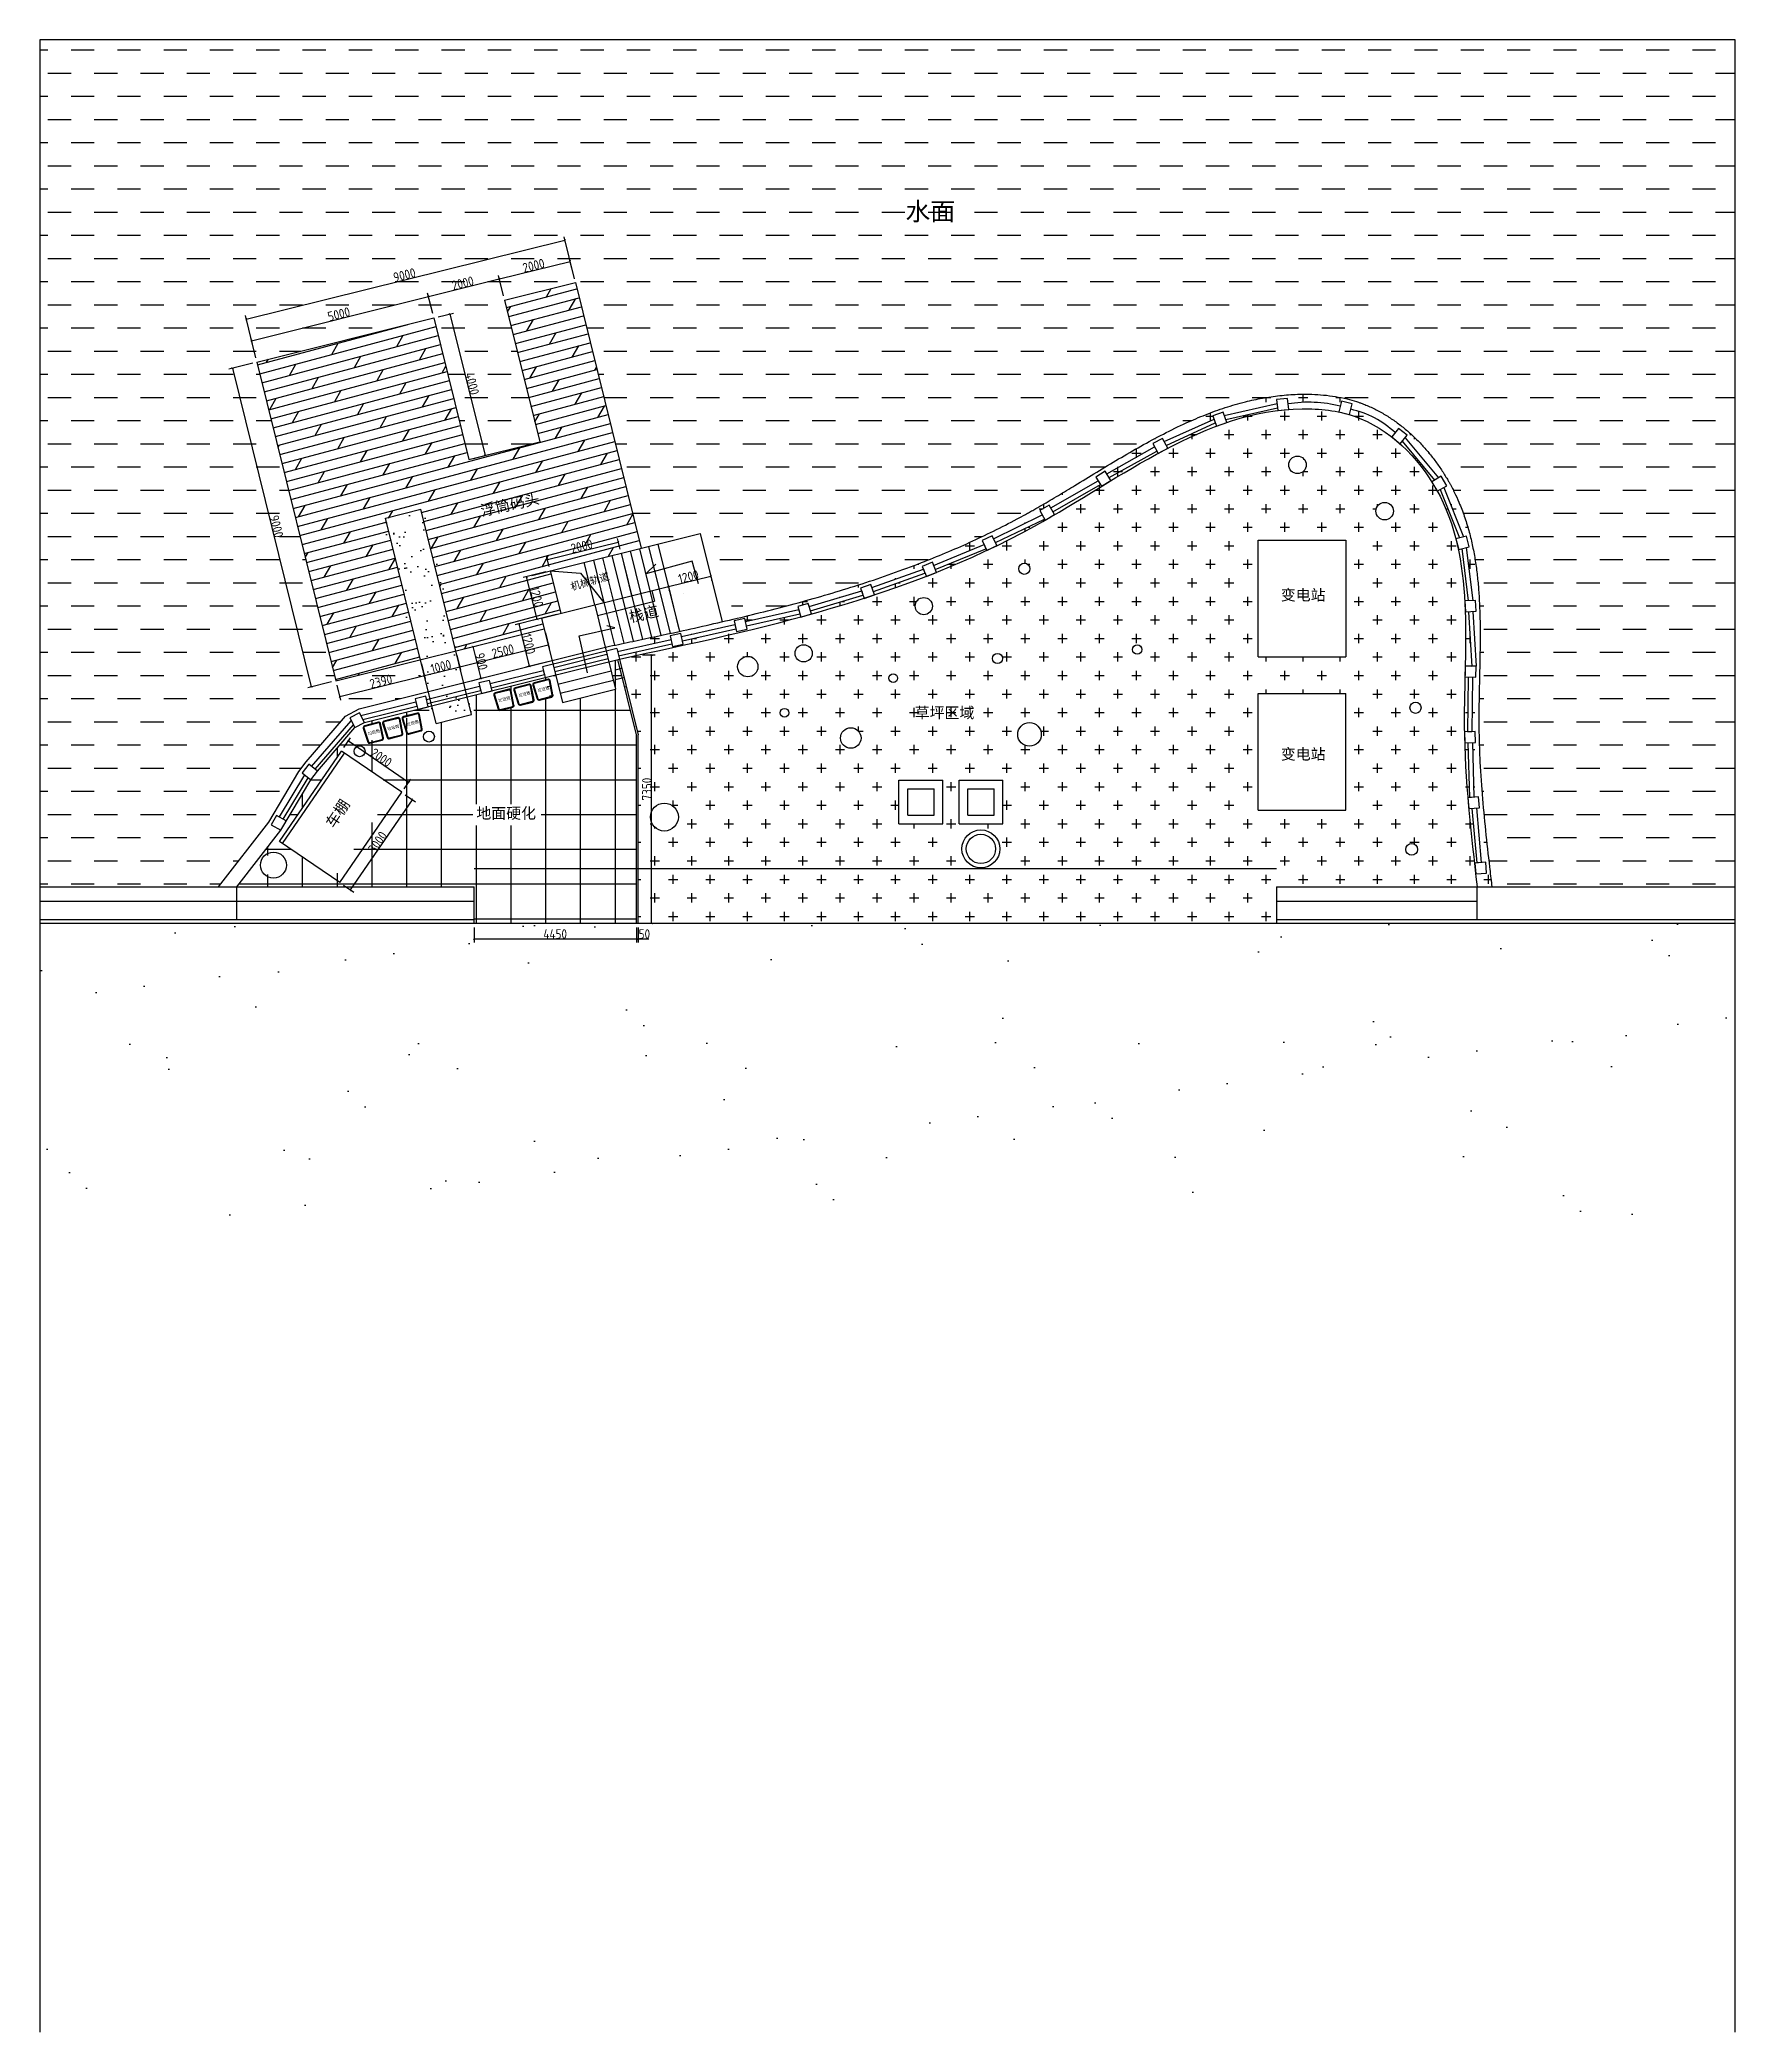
# Model space of a CAD drawing. Extents: x 13269 to 94936, y 2350 to 56959.
# Drawn here: x 13269 to 59746, y 2350 to 56959 of the extents above; entities that cross this region are included whole.
import ezdxf

# ---------------------------------------------------------------- set-up
doc = ezdxf.new("R2010")
doc.units = 0
doc.header["$LTSCALE"] = 1000
doc.header["$MEASUREMENT"] = 0
doc.linetypes.add('ACAD_ISO03W100', pattern=[30, 12, -18])
doc.styles.get("Standard").update_dxf_attribs({"font": 'gbenor.shx', "bigfont": 'gbcbig.shx'})
doc.dimstyles.new('ISO-25', dxfattribs={"dimtxt": 260, "dimasz": 50, "dimexe": 100, "dimexo": 120, "dimtad": 1, "dimdec": 1, "dimtxsty": 'Standard', "dimblk": 'ARCHTICK', "dimcen": 2.5, "dimclrd": 3, "dimclre": 3, "dimadec": 0, "dimazin": 0, "dimtfac": 1, "dimtdec": 1, "dimtmove": 0, "dimatfit": 3, "dimfxl": 1, "dimarcsym": 0})

msp = doc.modelspace()

# ---------------------------------------------------------------- texts
at = {"attachment_point": 1}
for s, insert, char_height in [('{\\fSimHei|b0|i0|c134|p49;水面}', (37000.38, 52508.25), 500), ('{\\fSimHei|b0|i0|c134|p49;变电站}', (47290.41, 41894.53), 300), ('{\\fSimHei|b0|i0|c134|p49;草坪区域}', (37253.84, 38666.5), 300), ('{\\fSimHei|b0|i0|c134|p49;变电站}', (47290.41, 37531.83), 300), ('{\\fSimHei|b0|i0|c134|p49;地面硬化}', (25235.41, 35911.87), 300)]:
    msp.add_mtext_dynamic_manual_height_columns(s, width=2074.6804, gutter_width=12.5, heights=[0], dxfattribs=dict(at, insert=insert, char_height=char_height))
for s, insert, char_height, rotation in [('{\\fSimHei|b0|i0|c134|p49;浮筒码头}', (25323.68, 44192.98), 300, 12.372994), ('{\\fSimHei|b0|i0|c134|p49;机械轨道}', (27797.22, 42058.73), 200, 16.118059), ('{\\fSimHei|b0|i0|c134|p49;栈道}', (29393.33, 41282.37), 300, 13.033235), ('{\\fSimHei|b0|i0|c134|p49;车棚}', (21079.66, 35495.14), 300, 56.538456)]:
    msp.add_mtext_dynamic_manual_height_columns(s, width=2074.6804, gutter_width=12.5, heights=[0], dxfattribs=dict(at, insert=insert, char_height=char_height, rotation=rotation))

# ---------------------------------------------------------------- blocks, each defined once
blk = doc.blocks.new('fd3as')
at = {"color": 252}
for p, q in [((18435, 21233), (17514, 20049)), ((18530, 21160), (17609, 19976)), ((17609, 19976), (17514, 20049))]:
    blk.add_line(p, q, dxfattribs=at)
blk.add_lwpolyline([(18601, 21104), (18785, 21341), (18548, 21525), (18364, 21289)], close=True, dxfattribs=at)
blk = doc.blocks.new('sda3fas')
for p, q in [((19690, 18100), (19714, 17700)), ((19710, 18101), (19734, 17701)), ((20134, 18153), (19740, 18153)), ((20134, 18133), (19740, 18133)), ((20140, 17701), (20164, 18101)), ((20159, 17700), (20183, 18100)), ((19764, 17673), (20110, 17673)), ((19764, 17653), (20110, 17653))]:
    blk.add_line(p, q)
for centre, radius, start, end in [((19740, 18103), 50, 90, 183.4336), ((19740, 18103), 30, 90, 183.4336), ((20134, 18103), 50, 356.5664, 90), ((20134, 18103), 30, 356.5664, 90), ((19764, 17703), 50, 183.4336, 270), ((19764, 17703), 30, 183.4336, 270), ((20110, 17703), 30, 270, 356.5664), ((20110, 17703), 50, 270, 356.5664)]:
    blk.add_arc(centre, radius, start, end)
at = {"insert": (19777, 17960), "char_height": 80, "attachment_point": 1}
blk.add_mtext_dynamic_manual_height_columns('{\\fSimHei|b0|i0|c134|p49;垃圾筒}', width=2074.68, gutter_width=12.5, heights=[0], dxfattribs=at)
blk = doc.blocks.new('_ArchTick')
at = {"color": 0, "linetype": 'ByBlock', "const_width": 0.4}
blk.add_lwpolyline([(-0.5, -0.5), (0.5, 0.5)], dxfattribs=at)
blk = doc.blocks.new('*D1256')
at = {"color": 3, "lineweight": -2, "transparency": 16777216}
for p, q in [((19104, 48096), (18451, 47934)), ((18548, 47958), (20712, 39222)), ((21268, 39360), (20615, 39198))]:
    blk.add_line(p, q, dxfattribs=at)
at = {"layer": 'Defpoints', "color": 0, "transparency": 16777216}
for p in [(19220, 48125), (21384, 39389), (20712, 39222)]:
    blk.add_point(p, dxfattribs=at)
at = {"color": 3, "lineweight": -2, "transparency": 16777216, "xscale": 50, "yscale": 50, "zscale": 50}
for p, rotation in [((18548, 47958), 103.9139037736305), ((20712, 39222), 283.9139037736305)]:
    blk.add_blockref('_ArchTick', p, dxfattribs=dict(at, rotation=rotation))
at = {"color": 0, "transparency": 16777216, "insert": (19757, 43622), "char_height": 260, "attachment_point": 5, "rotation": 283.9139}
blk.add_mtext('9000', dxfattribs=at)
blk = doc.blocks.new('*D1240')
at = {"color": 3, "lineweight": -2, "transparency": 16777216}
for p, q in [((19075, 48707), (23925, 49920)), ((24042, 49454), (23901, 50017)), ((19191, 48241), (19050, 48804))]:
    blk.add_line(p, q, dxfattribs=at)
at = {"layer": 'Defpoints', "color": 0, "transparency": 16777216}
for p in [(23925, 49920), (24071, 49337), (19220, 48125)]:
    blk.add_point(p, dxfattribs=at)
at = {"color": 3, "lineweight": -2, "transparency": 16777216, "xscale": 50, "yscale": 50, "zscale": 50}
for p, rotation in [((23925, 49920), 14.03397902338082), ((19075, 48707), 194.0339790233808)]:
    blk.add_blockref('_ArchTick', p, dxfattribs=dict(at, rotation=rotation))
at = {"color": 0, "transparency": 16777216, "insert": (21468, 49440), "char_height": 260, "attachment_point": 5, "rotation": 14.034}
blk.add_mtext('5000', dxfattribs=at)
blk = doc.blocks.new('*D1257')
at = {"color": 3, "lineweight": -2, "transparency": 16777216}
for p, q in [((23925, 49920), (25866, 50405)), ((25982, 49939), (25841, 50502)), ((24042, 49454), (23901, 50017))]:
    blk.add_line(p, q, dxfattribs=at)
at = {"layer": 'Defpoints', "color": 0, "transparency": 16777216}
for p in [(25866, 50405), (26011, 49822), (24071, 49337)]:
    blk.add_point(p, dxfattribs=at)
at = {"color": 3, "lineweight": -2, "transparency": 16777216, "xscale": 50, "yscale": 50, "zscale": 50}
for p, rotation in [((25866, 50405), 14.03397902338069), ((23925, 49920), 194.0339790233807)]:
    blk.add_blockref('_ArchTick', p, dxfattribs=dict(at, rotation=rotation))
at = {"color": 0, "transparency": 16777216, "insert": (24864, 50289), "char_height": 260, "attachment_point": 5, "rotation": 14.034}
blk.add_mtext('2000', dxfattribs=at)
blk = doc.blocks.new('*D1258')
at = {"color": 3, "lineweight": -2, "transparency": 16777216}
for p, q in [((25867, 50405), (27808, 50886)), ((27924, 50420), (27784, 50983)), ((25982, 49939), (25843, 50502))]:
    blk.add_line(p, q, dxfattribs=at)
at = {"layer": 'Defpoints', "color": 0, "transparency": 16777216}
for p in [(27808, 50886), (27953, 50303), (26011, 49822)]:
    blk.add_point(p, dxfattribs=at)
at = {"color": 3, "lineweight": -2, "transparency": 16777216, "xscale": 50, "yscale": 50, "zscale": 50}
for p, rotation in [((27808, 50886), 13.91390377363052), ((25867, 50405), 193.9139037736306)]:
    blk.add_blockref('_ArchTick', p, dxfattribs=dict(at, rotation=rotation))
at = {"color": 0, "transparency": 16777216, "insert": (26806, 50772), "char_height": 260, "attachment_point": 5, "rotation": 13.9139}
blk.add_mtext('2000', dxfattribs=at)
blk = doc.blocks.new('*D1259')
at = {"color": 3, "lineweight": -2, "transparency": 16777216}
for p, q in [((24187, 49366), (24606, 49471)), ((24509, 49447), (25479, 45566)), ((25157, 45486), (25576, 45590))]:
    blk.add_line(p, q, dxfattribs=at)
at = {"layer": 'Defpoints', "color": 0, "transparency": 16777216}
for p in [(24071, 49337), (25041, 45457), (25479, 45566)]:
    blk.add_point(p, dxfattribs=at)
at = {"color": 3, "lineweight": -2, "transparency": 16777216, "xscale": 50, "yscale": 50, "zscale": 50}
for p, rotation in [((24509, 49447), 104.0339790233808), ((25479, 45566), 284.0339790233808)]:
    blk.add_blockref('_ArchTick', p, dxfattribs=dict(at, rotation=rotation))
at = {"color": 0, "transparency": 16777216, "insert": (25120, 47538), "char_height": 260, "attachment_point": 5, "rotation": 284.034}
blk.add_mtext('4000', dxfattribs=at)
blk = doc.blocks.new('*D1260')
at = {"color": 3, "lineweight": -2, "transparency": 16777216}
for p, q in [((27185, 42712), (29127, 43193)), ((29175, 43000), (29103, 43290)), ((27233, 42519), (27161, 42809))]:
    blk.add_line(p, q, dxfattribs=at)
at = {"layer": 'Defpoints', "color": 0, "transparency": 16777216}
for p in [(29127, 43193), (29203, 42884), (27262, 42403)]:
    blk.add_point(p, dxfattribs=at)
at = {"color": 3, "lineweight": -2, "transparency": 16777216, "xscale": 50, "yscale": 50, "zscale": 50}
for p, rotation in [((29127, 43193), 13.91390377363033), ((27185, 42712), 193.9139037736303)]:
    blk.add_blockref('_ArchTick', p, dxfattribs=dict(at, rotation=rotation))
at = {"color": 0, "transparency": 16777216, "insert": (28125, 43080), "char_height": 260, "attachment_point": 5, "rotation": 13.9139}
blk.add_mtext('2000', dxfattribs=at)
blk = doc.blocks.new('*D1261')
at = {"color": 3, "lineweight": -2, "transparency": 16777216}
for p, q in [((30501, 41972), (31665, 42261)), ((31694, 42144), (31690, 42164)), ((30530, 41856), (30525, 41875))]:
    blk.add_line(p, q, dxfattribs=at)
at = {"layer": 'Defpoints', "color": 0, "transparency": 16777216}
for p in [(31665, 42261), (31665, 42261), (30501, 41972)]:
    blk.add_point(p, dxfattribs=at)
at = {"color": 3, "lineweight": -2, "transparency": 16777216, "xscale": 50, "yscale": 50, "zscale": 50}
for p, rotation in [((31665, 42261), 13.91390377363093), ((30501, 41972), 193.9139037736309)]:
    blk.add_blockref('_ArchTick', p, dxfattribs=dict(at, rotation=rotation))
at = {"color": 0, "transparency": 16777216, "insert": (31052, 42243), "char_height": 260, "attachment_point": 5, "rotation": 13.9139}
blk.add_mtext('1200', dxfattribs=at)
blk = doc.blocks.new('*D1262')
at = {"color": 3, "lineweight": -2, "transparency": 16777216}
for p, q in [((26910, 41080), (26303, 40929)), ((26400, 40953), (26688, 39788)), ((27199, 39915), (26591, 39764))]:
    blk.add_line(p, q, dxfattribs=at)
at = {"layer": 'Defpoints', "color": 0, "transparency": 16777216}
for p in [(27026, 41108), (27315, 39944), (26688, 39788)]:
    blk.add_point(p, dxfattribs=at)
at = {"color": 3, "lineweight": -2, "transparency": 16777216, "xscale": 50, "yscale": 50, "zscale": 50}
for p, rotation in [((26400, 40953), 103.9139037736309), ((26688, 39788), 283.9139037736309)]:
    blk.add_blockref('_ArchTick', p, dxfattribs=dict(at, rotation=rotation))
at = {"color": 0, "transparency": 16777216, "insert": (26671, 40402), "char_height": 260, "attachment_point": 5, "rotation": 283.9139}
blk.add_mtext('1200', dxfattribs=at)
blk = doc.blocks.new('*D1241')
at = {"color": 3, "lineweight": -2, "transparency": 16777216}
for p, q in [((24702, 40095), (24806, 39678)), ((23732, 39852), (23836, 39436)), ((23812, 39533), (24782, 39775))]:
    blk.add_line(p, q, dxfattribs=at)
at = {"layer": 'Defpoints', "color": 0, "transparency": 16777216}
for p in [(23703, 39969), (24673, 40211), (24782, 39775)]:
    blk.add_point(p, dxfattribs=at)
at = {"color": 3, "lineweight": -2, "transparency": 16777216, "xscale": 50, "yscale": 50, "zscale": 50}
for p, rotation in [((23812, 39533), 194.0339790233809), ((24782, 39775), 14.03397902338088)]:
    blk.add_blockref('_ArchTick', p, dxfattribs=dict(at, rotation=rotation))
at = {"color": 0, "transparency": 16777216, "insert": (24265, 39781), "char_height": 260, "attachment_point": 5, "rotation": 14.034}
blk.add_mtext('1000', dxfattribs=at)
blk = doc.blocks.new('*D1263')
at = {"color": 3, "lineweight": -2, "transparency": 16777216}
for p, q in [((21607, 37564), (21787, 37826)), ((21730, 37744), (23380, 36613)), ((23257, 36434), (23437, 36696))]:
    blk.add_line(p, q, dxfattribs=at)
at = {"layer": 'Defpoints', "color": 0, "transparency": 16777216}
for p in [(21539, 37465), (23380, 36613), (23189, 36335)]:
    blk.add_point(p, dxfattribs=at)
at = {"color": 3, "lineweight": -2, "transparency": 16777216, "xscale": 50, "yscale": 50, "zscale": 50}
for p, rotation in [((21730, 37744), 145.5903435194289), ((23380, 36613), 325.5903435194289)]:
    blk.add_blockref('_ArchTick', p, dxfattribs=dict(at, rotation=rotation))
at = {"color": 0, "transparency": 16777216, "insert": (22629, 37286), "char_height": 260, "attachment_point": 5, "rotation": 325.5903}
blk.add_mtext('2000', dxfattribs=at)
blk = doc.blocks.new('*D1264')
at = {"color": 3, "lineweight": -2, "transparency": 16777216}
for p, q in [((21790, 33657), (23485, 36132)), ((23288, 36267), (23568, 36075)), ((21593, 33792), (21873, 33600))]:
    blk.add_line(p, q, dxfattribs=at)
at = {"layer": 'Defpoints', "color": 0, "transparency": 16777216}
for p in [(23189, 36335), (23485, 36132), (21494, 33860)]:
    blk.add_point(p, dxfattribs=at)
at = {"color": 3, "lineweight": -2, "transparency": 16777216, "xscale": 50, "yscale": 50, "zscale": 50}
for p, rotation in [((23485, 36132), 55.59034351942903), ((21790, 33657), 235.590343519429)]:
    blk.add_blockref('_ArchTick', p, dxfattribs=dict(at, rotation=rotation))
at = {"color": 0, "transparency": 16777216, "insert": (22530, 34968), "char_height": 260, "attachment_point": 5, "rotation": 55.5903}
blk.add_mtext('3000', dxfattribs=at)
blk = doc.blocks.new('*D1242')
at = {"color": 3, "lineweight": -2, "transparency": 16777216}
for p, q in [((24887, 40264), (25236, 40351)), ((25139, 40327), (25355, 39453)), ((25103, 39391), (25452, 39477))]:
    blk.add_line(p, q, dxfattribs=at)
at = {"layer": 'Defpoints', "color": 0, "transparency": 16777216}
for p in [(24770, 40235), (24987, 39362), (25355, 39453)]:
    blk.add_point(p, dxfattribs=at)
at = {"color": 3, "lineweight": -2, "transparency": 16777216, "xscale": 50, "yscale": 50, "zscale": 50}
for p, rotation in [((25139, 40327), 103.9139037736317), ((25355, 39453), 283.9139037736317)]:
    blk.add_blockref('_ArchTick', p, dxfattribs=dict(at, rotation=rotation))
at = {"color": 0, "transparency": 16777216, "insert": (25374, 39921), "char_height": 260, "attachment_point": 5, "rotation": 283.9139}
blk.add_mtext('900', dxfattribs=at)
blk = doc.blocks.new('*D1265')
at = {"color": 3, "lineweight": -2, "transparency": 16777216}
for p, q in [((25173, 32626), (25173, 32220)), ((25173, 32320), (29623, 32320)), ((29623, 32626), (29623, 32220))]:
    blk.add_line(p, q, dxfattribs=at)
at = {"layer": 'Defpoints', "color": 0, "transparency": 16777216}
for p in [(25173, 32746), (29623, 32746), (29623, 32320)]:
    blk.add_point(p, dxfattribs=at)
at = {"color": 3, "lineweight": -2, "transparency": 16777216, "xscale": 50, "yscale": 50, "zscale": 50, "rotation": 180}
blk.add_blockref('_ArchTick', (25173, 32320), dxfattribs=at)
at = {"color": 3, "lineweight": -2, "transparency": 16777216, "xscale": 50, "yscale": 50, "zscale": 50}
blk.add_blockref('_ArchTick', (29623, 32320), dxfattribs=at)
at = {"color": 0, "transparency": 16777216, "insert": (27398, 32451), "char_height": 260, "attachment_point": 5}
blk.add_mtext('4450', dxfattribs=at)
blk = doc.blocks.new('*D1266')
at = {"color": 3, "lineweight": -2, "transparency": 16777216}
for p, q in [((29623, 32626), (29623, 32220)), ((29623, 32320), (29673, 32320)), ((29673, 32626), (29673, 32220)), ((29673, 32320), (29963, 32320))]:
    blk.add_line(p, q, dxfattribs=at)
at = {"layer": 'Defpoints', "color": 0, "transparency": 16777216}
for p in [(29623, 32746), (29673, 32746), (29673, 32320)]:
    blk.add_point(p, dxfattribs=at)
at = {"color": 3, "lineweight": -2, "transparency": 16777216, "xscale": 50, "yscale": 50, "zscale": 50, "rotation": 180}
blk.add_blockref('_ArchTick', (29623, 32320), dxfattribs=at)
at = {"color": 3, "lineweight": -2, "transparency": 16777216, "xscale": 50, "yscale": 50, "zscale": 50}
blk.add_blockref('_ArchTick', (29673, 32320), dxfattribs=at)
at = {"color": 0, "transparency": 16777216, "insert": (29843, 32451), "char_height": 260, "attachment_point": 5}
blk.add_mtext('50', dxfattribs=at)
blk = doc.blocks.new('*D1267')
at = {"color": 3, "lineweight": -2, "transparency": 16777216}
for p, q in [((29793, 40098), (30142, 40098)), ((30042, 32746), (30042, 40098)), ((29793, 32746), (30142, 32746))]:
    blk.add_line(p, q, dxfattribs=at)
at = {"layer": 'Defpoints', "color": 0, "transparency": 16777216}
for p in [(29673, 40098), (30042, 40098), (29673, 32746)]:
    blk.add_point(p, dxfattribs=at)
at = {"color": 3, "lineweight": -2, "transparency": 16777216, "xscale": 50, "yscale": 50, "zscale": 50}
for p, rotation in [((30042, 40098), 90), ((30042, 32746), 270)]:
    blk.add_blockref('_ArchTick', p, dxfattribs=dict(at, rotation=rotation))
at = {"color": 0, "transparency": 16777216, "insert": (29911, 36422), "char_height": 260, "attachment_point": 5, "rotation": 90}
blk.add_mtext('7350', dxfattribs=at)
blk = doc.blocks.new('*D1268')
at = {"color": 3, "lineweight": -2, "transparency": 16777216}
for p, q in [((27144, 42374), (26518, 42218)), ((26905, 41077), (26615, 42242)), ((27434, 41209), (26808, 41053))]:
    blk.add_line(p, q, dxfattribs=at)
at = {"layer": 'Defpoints', "color": 0, "transparency": 16777216}
for p in [(26615, 42242), (27261, 42403), (27551, 41238)]:
    blk.add_point(p, dxfattribs=at)
at = {"color": 3, "lineweight": -2, "transparency": 16777216, "xscale": 50, "yscale": 50, "zscale": 50}
for p, rotation in [((26615, 42242), 103.970587405742), ((26905, 41077), 283.970587405742)]:
    blk.add_blockref('_ArchTick', p, dxfattribs=dict(at, rotation=rotation))
at = {"color": 0, "transparency": 16777216, "insert": (26887, 41691), "char_height": 260, "attachment_point": 5, "rotation": 283.9706}
blk.add_mtext('1200', dxfattribs=at)
blk = doc.blocks.new('*D1243')
at = {"color": 3, "lineweight": -2, "transparency": 16777216}
for p, q in [((27128, 40701), (27232, 40284)), ((24702, 40095), (24806, 39678)), ((24782, 39775), (27208, 40381))]:
    blk.add_line(p, q, dxfattribs=at)
at = {"layer": 'Defpoints', "color": 0, "transparency": 16777216}
for p in [(27099, 40817), (24673, 40211), (27208, 40381)]:
    blk.add_point(p, dxfattribs=at)
at = {"color": 3, "lineweight": -2, "transparency": 16777216, "xscale": 50, "yscale": 50, "zscale": 50}
for p, rotation in [((27208, 40381), 14.02917598194944), ((24782, 39775), 194.0291759819494)]:
    blk.add_blockref('_ArchTick', p, dxfattribs=dict(at, rotation=rotation))
at = {"color": 0, "transparency": 16777216, "insert": (25963, 40205), "char_height": 260, "attachment_point": 5, "rotation": 14.0292}
blk.add_mtext('2500', dxfattribs=at)
blk = doc.blocks.new('*D1228')
at = {"color": 3, "lineweight": -2, "transparency": 16777216}
for p, q in [((21491, 38958), (23811, 39532)), ((23733, 39847), (23835, 39435)), ((21413, 39272), (21515, 38861))]:
    blk.add_line(p, q, dxfattribs=at)
at = {"layer": 'Defpoints', "color": 0, "transparency": 16777216}
for p in [(23704, 39964), (21384, 39389), (23811, 39532)]:
    blk.add_point(p, dxfattribs=at)
at = {"color": 3, "lineweight": -2, "transparency": 16777216, "xscale": 50, "yscale": 50, "zscale": 50}
for p, rotation in [((23811, 39532), 13.91390377363147), ((21491, 38958), 193.9139037736315)]:
    blk.add_blockref('_ArchTick', p, dxfattribs=dict(at, rotation=rotation))
at = {"color": 0, "transparency": 16777216, "insert": (22620, 39372), "char_height": 260, "attachment_point": 5, "rotation": 13.9139}
blk.add_mtext('2390', dxfattribs=at)
blk = doc.blocks.new('*D1244')
at = {"color": 3, "lineweight": -2, "transparency": 16777216}
for p, q in [((18928, 49303), (27664, 51467)), ((27927, 50406), (27640, 51564)), ((19191, 48241), (18904, 49400))]:
    blk.add_line(p, q, dxfattribs=at)
at = {"layer": 'Defpoints', "color": 0, "transparency": 16777216}
for p in [(27664, 51467), (27956, 50289), (19220, 48125)]:
    blk.add_point(p, dxfattribs=at)
at = {"color": 3, "lineweight": -2, "transparency": 16777216, "xscale": 50, "yscale": 50, "zscale": 50}
for p, rotation in [((27664, 51467), 13.91390377363051), ((18928, 49303), 193.9139037736306)]:
    blk.add_blockref('_ArchTick', p, dxfattribs=dict(at, rotation=rotation))
at = {"color": 0, "transparency": 16777216, "insert": (23265, 50512), "char_height": 260, "attachment_point": 5, "rotation": 13.9139}
blk.add_mtext('9000', dxfattribs=at)

# ---------------------------------------------------------------- dimensions: what is measured, and where the dimension line sits
for p1, p2, distance, picture, middle in [((19220.25, 48124.9), (27956.17, 50289.08), 1213.82, '*D1244', (23264.92, 50511.98)), ((26011.32, 49822.39), (27952.64, 50303.32), 600.41, '*D1258', (26806.2, 50772.43)), ((24071, 49337.39), (26011.32, 49822.39), 600.41, '*D1257', (24863.89, 50289.1)), ((19220.25, 48124.9), (24071, 49337.39), 600.41, '*D1240', (21468.35, 49440.36)), ((24071, 49337.39), (25040.98, 45456.78), 451.22, '*D1259', (25120.47, 47538.18)), ((19220.25, 48124.9), (21384.42, 39388.96), -692.34, '*D1256', (19757.1, 43621.86)), ((27262.18, 42402.75), (29203.5, 42883.67), 318.91, '*D1260', (28124.74, 43079.56)), ((30500.69, 41972.38), (31665.48, 42260.94), 0, '*D1261', (31051.68, 42243.45)), ((27026.49, 41108.47), (27315.05, 39943.68), -645.66, '*D1262', (26670.85, 40402.23)), ((24673.22, 40211.24), (27098.63, 40817.27), -449.24, '*D1243', (25963.16, 40205.15)), ((21384.42, 39388.96), (23704.32, 39963.68), -444.44, '*D1228', (22619.83, 39371.72)), ((23703.11, 39968.54), (24673.27, 40211.04), -449.24, '*D1241', (24265.45, 39780.68)), ((24770.28, 40235.29), (24986.7, 39361.69), 379.63, '*D1242', (25373.77, 39921.19)), ((21539.16, 37464.97), (23189.2, 36334.76), 337.71, '*D1263', (22628.84, 37286.25)), ((25173.01, 32745.94), (29623.01, 32745.94), -425.74, '*D1265', (27398.01, 32450.82)), ((29623.01, 32745.94), (29673.01, 32745.94), -425.74, '*D1266', (29842.88, 32450.82))]:
    dim = msp.add_aligned_dim(p1=p1, p2=p2, distance=distance, dimstyle='ISO-25')
    dim.commit()
    dim.dimension.update_dxf_attribs({"geometry": picture, "text_midpoint": middle})
for p1, p2, distance, text, picture, middle in [((27550.77, 41237.83), (27260.9, 42402.96), 665.65, '1200', '*D1268', (26886.63, 41691.23)), ((29673.01, 32745.94), (29673.01, 40097.58), -368.92, '7350', '*D1267', (29911.3, 36421.76))]:
    dim = msp.add_aligned_dim(p1=p1, p2=p2, distance=distance, text=text, dimstyle='ISO-25')
    dim.commit()
    dim.dimension.update_dxf_attribs({"geometry": picture, "text_midpoint": middle})
dim = msp.add_linear_dim(base=(23485.32, 36131.93), p1=(21493.88, 33859.71), p2=(23189.2, 36334.76), angle=55.590344, dimstyle='ISO-25')
dim.commit()
dim.dimension.update_dxf_attribs({"geometry": '*D1264', "text_midpoint": (22637.66, 34894.4), "dimtype": 161})

# ---------------------------------------------------------------- hatches: boundary and pattern name
h = msp.add_hatch()
h.set_pattern_fill('DASH', color=146, scale=200)
h.set_pattern_definition([(0, (7138.64, 16676.2), (635, 635), [635, -635])])
edge = h.paths.add_edge_path()
edge.add_spline(control_points=[(32316.31, 41089.32), (32373.45, 41102.88), (32430.56, 41116.51), (33048.58, 41264.9), (33606.76, 41406.78), (34715.74, 41711.76), (35266.55, 41874.87), (36359.05, 42229.12), (36900.75, 42420.26), (37882.38, 42801.99), (38323.98, 42987.16), (39198.88, 43385.42), (39632.17, 43598.5), (40137.61, 43868.49), (40214.18, 43909.98), (40309.43, 43962.34), (40328.26, 43972.73), (40365.89, 43993.56), (40384.71, 44004.02), (40441.15, 44035.48), (40478.77, 44056.59), (40591.61, 44120.32), (40666.82, 44163.32), (40892.42, 44293.66), (41042.79, 44382.33), (41343.71, 44562.02), (41494.26, 44653.06), (41843.82, 44865.48), (42043, 44987.31), (42442.73, 45230.25), (42643.28, 45351.37), (43046.48, 45590.09), (43249.12, 45707.7), (43657.22, 45936.6), (43862.68, 46047.88), (44277.23, 46261.24), (44486.31, 46363.32), (44872.58, 46538.81), (45049.08, 46614.13), (45405.57, 46754.69), (45585.56, 46819.92), (45949.44, 46938.5), (46133.34, 46991.84), (46473.7, 47076.88), (46629.51, 47110.72), (46944.17, 47167.84), (47103.02, 47191.14), (47423.83, 47226.11), (47585.78, 47237.79), (47776.59, 47244.03), (47803.94, 47244.75), (47857.06, 47245.8), (47882.82, 47246.15), (47934.47, 47246.52), (47960.36, 47246.55), (48038.17, 47246.11), (48090.25, 47245.15), (48248.73, 47240), (48355.64, 47233.51), (48570.09, 47213.47), (48677.63, 47199.92), (48892.54, 47164.67), (48999.92, 47142.98), (49192.77, 47095.5), (49278.42, 47071.33), (49382.22, 47037.83), (49400.93, 47031.62), (49431.16, 47021.31), (49442.71, 47017.31), (49465.75, 47009.18), (49477.24, 47005.06), (49511.65, 46992.53), (49534.49, 46983.94), (49602.71, 46957.51), (49647.77, 46938.99), (49790.12, 46877.2), (49885.81, 46830.68), (50072.95, 46730.19), (50164.4, 46676.23), (50342.91, 46561.62), (50429.97, 46500.98), (50599.53, 46373.73), (50682.04, 46307.12), (50842.38, 46168.61), (50920.21, 46096.71), (51071.05, 45948.25), (51144.06, 45871.69), (51285.12, 45714.54), (51353.16, 45633.95), (51484.12, 45469.31), (51547.03, 45385.27), (51667.57, 45214.33), (51725.18, 45127.41), (51806.07, 44997.59), (51831.47, 44955.58), (51871.58, 44887.19), (51886.67, 44860.96), (51914.25, 44812.07), (51926.81, 44789.44), (51951.55, 44744.08), (51963.74, 44721.35), (51999.78, 44653.02), (52023.09, 44607.27), (52090.91, 44469.47), (52133.34, 44376.87), (52227, 44157.33), (52276.04, 44029.86), (52365.24, 43772.99), (52405.39, 43643.59), (52477.66, 43383.25), (52509.77, 43252.3), (52566.81, 42989.19), (52591.74, 42857.01), (52635.27, 42591.72), (52653.88, 42458.59), (52685.59, 42191.64), (52698.71, 42057.81), (52720.29, 41789.66), (52728.74, 41655.34), (52744.51, 41330.89), (52749.91, 41140.62), (52755.23, 40760.11), (52755.17, 40569.87), (52751.74, 40190.02), (52748.38, 40000.41), (52740.47, 39622.42), (52735.93, 39434.04), (52727.72, 39059.17), (52724.05, 38872.68), (52721.09, 38625.58), (52720.51, 38563.84), (52719.84, 38456.25), (52719.67, 38410.33), (52719.59, 38329.29), (52719.62, 38294.14), (52719.82, 38236.42), (52719.93, 38213.84), (52720.2, 38172.37), (52720.34, 38153.5), (52720.69, 38115.74), (52720.89, 38096.88), (52721.55, 38040.29), (52722.1, 38002.6), (52724.03, 37889.59), (52725.7, 37814.35), (52731.82, 37588.94), (52737.37, 37439.05), (52759.69, 36952.84), (52781.8, 36617.83), (52835.61, 35949.63), (52867.31, 35616.46), (52936.59, 34950.55), (52974.17, 34617.82), (53031.77, 34120.75), (53051.01, 33956.74), (53070.28, 33792.55)], knot_values=[3518.89618942, 3518.89618942, 3518.89618942, 3518.89618942, 3696.24220452, 3696.24220452, 5439.08064854, 5439.08064854, 7181.91909256, 7181.91909256, 8924.75753659, 8924.75753659, 10371.88325013, 10371.88325013, 11819.00896368, 11819.00896368, 12077.96146399, 12077.96146399, 12141.78077183, 12141.78077183, 12205.60007967, 12205.60007967, 12333.23869536, 12333.23869536, 12588.51592673, 12588.51592673, 13099.07038948, 13099.07038948, 13609.62485223, 13609.62485223, 14282.8203331, 14282.8203331, 14956.01581397, 14956.01581397, 15629.21129484, 15629.21129484, 16302.40677571, 16302.40677571, 16975.60225658, 16975.60225658, 17533.08131562, 17533.08131562, 18090.56037466, 18090.56037466, 18648.03943371, 18648.03943371, 19110.63979478, 19110.63979478, 19573.24015585, 19573.24015585, 20035.84051692, 20035.84051692, 20113.09103615, 20113.09103615, 20185.65472941, 20185.65472941, 20258.21842267, 20258.21842267, 20403.34580919, 20403.34580919, 20698.39813304, 20698.39813304, 20993.45045688, 20993.45045688, 21288.50278072, 21288.50278072, 21525.94165089, 21525.94165089, 21578.23454746, 21578.23454746, 21610.60078623, 21610.60078623, 21642.96702501, 21642.96702501, 21707.69950255, 21707.69950255, 21837.16445765, 21837.16445765, 22120.47261594, 22120.47261594, 22403.78077423, 22403.78077423, 22687.08893252, 22687.08893252, 22970.39709081, 22970.39709081, 23253.7052491, 23253.7052491, 23537.01340739, 23537.01340739, 23820.32156568, 23820.32156568, 24103.62972397, 24103.62972397, 24386.93788225, 24386.93788225, 24521.25719162, 24521.25719162, 24604.38059034, 24604.38059034, 24675.68642188, 24675.68642188, 24746.99225342, 24746.99225342, 24889.60391649, 24889.60391649, 25174.82724264, 25174.82724264, 25561.20146541, 25561.20146541, 25947.57568818, 25947.57568818, 26333.94991094, 26333.94991094, 26720.32413371, 26720.32413371, 27106.69835648, 27106.69835648, 27493.07257925, 27493.07257925, 27879.44680202, 27879.44680202, 28425.449257, 28425.449257, 28971.45171197, 28971.45171197, 29517.45416694, 29517.45416694, 30063.45662192, 30063.45662192, 30609.45907689, 30609.45907689, 30791.89591725, 30791.89591725, 30928.18090933, 30928.18090933, 31032.89164774, 31032.89164774, 31100.3538312, 31100.3538312, 31156.85038502, 31156.85038502, 31213.34693885, 31213.34693885, 31326.3400465, 31326.3400465, 31552.32626181, 31552.32626181, 32004.29869242, 32004.29869242, 33021.62582638, 33021.62582638, 34038.95296035, 34038.95296035, 35056.28009432, 35056.28009432, 35556.70466335, 35556.70466335, 35556.70466335, 35556.70466335], degree=3, periodic=0)
edge.add_spline(control_points=[(53070.28, 33792.55), (53070.28, 33792.55), (53070.28, 33792.55), (53070.28, 33792.55), (53072.1, 33777.01), (53073.93, 33761.47), (53075.75, 33745.94)], knot_values=[35556.70466335, 35556.70466335, 35556.70466335, 35556.70466335, 35580.38342317, 35580.38342317, 35580.38342317, 35604.06217842, 35604.06217842, 35604.06217842, 35604.06217842], degree=3, periodic=0)
edge.add_line((53075.75, 33745.94), (59746.21, 33745.94))
edge.add_line((59746.21, 33745.94), (59746.21, 56959.03))
edge.add_line((59746.21, 56959.03), (13269.37, 56959.03))
edge.add_line((13269.37, 56959.03), (13269.37, 33745.94))
edge.add_line((13269.37, 33745.94), (18165.76, 33745.94))
edge.add_line((18165.76, 33745.94), (19544.45, 35519.28))
edge.add_line((19544.45, 35519.28), (20369.25, 36905.95))
edge.add_line((20369.25, 36905.95), (20574.71, 37170.13))
edge.add_line((20574.71, 37170.13), (21652.42, 38424.54))
edge.add_line((21652.42, 38424.54), (22027.14, 38621.93))
edge.add_line((22027.14, 38621.93), (23822.52, 39070.69))
edge.add_line((23822.52, 39070.69), (23606.1, 39944.29))
edge.add_line((23606.1, 39944.29), (21384.42, 39388.96))
edge.add_line((21384.42, 39388.96), (19220.25, 48124.9))
edge.add_line((19220.25, 48124.9), (24071.97, 49337.63))
edge.add_line((24071.97, 49337.63), (25033.82, 45454.99))
edge.add_line((25033.82, 45454.99), (26974.13, 45939.99))
edge.add_line((26974.13, 45939.99), (26012.27, 49822.63))
edge.add_line((26012.27, 49822.63), (27951.63, 50307.39))
edge.add_line((27951.63, 50307.39), (29755.11, 43027.43))
edge.add_line((29755.11, 43027.43), (31714.83, 43517.28))
edge.add_line((31714.83, 43517.28), (32316.31, 41089.32))
h = msp.add_hatch()
h.set_pattern_fill('DOLMIT', color=46, scale=40, angle=15)
h.set_pattern_definition([(15, (7138.64, 16676.2), (-65.74, 245.3452), []), (60, (7138.64, 16676.2), (-622.17, 359.21), [359.21, -718.42])])
h.paths.add_polyline_path([(25033.82, 45454.99), (24071.97, 49337.63), (19220.25, 48124.9), (21384.42, 39388.96), (23709.12, 39944.29), (22747.26, 43826.93), (23711.36, 44093.88), (24673.22, 40211.24), (27098.63, 40817.27), (27016.73, 41106.28), (27550.61, 41238.45), (27261.2, 42406.7), (29755.11, 43027.43), (27951.63, 50307.39), (26012.27, 49822.63), (26974.13, 45939.99)])
h = msp.add_hatch()
h.set_pattern_fill('CROSS', color=118, scale=80)
h.set_pattern_definition([(0, (7138.64, 16676.2), (508, 508), [254, -762]), (90, (7265.64, 16549.2), (-508, 508), [254, -762])])
edge = h.paths.add_edge_path()
edge.add_line((40829.05, 43796), (40812.17, 43825.31))
edge.add_line((40812.17, 43825.31), (39466.48, 43177.03))
edge.add_line((39466.48, 43177.03), (39505.54, 43095.95))
edge.add_line((39505.54, 43095.95), (39235.27, 42965.74))
edge.add_line((39235.27, 42965.74), (39212.05, 43013.96))
edge.add_line((39212.05, 43013.96), (37818.52, 42443.38))
edge.add_line((37818.52, 42443.38), (37852.62, 42360.09))
edge.add_line((37852.62, 42360.09), (37574.99, 42246.42))
edge.add_line((37574.99, 42246.42), (37535.81, 42342.1))
edge.add_line((37535.81, 42342.1), (36121.33, 41835.71))
edge.add_line((36121.33, 41835.71), (36151.67, 41750.98))
edge.add_line((36151.67, 41750.98), (35869.22, 41649.86))
edge.add_line((35869.22, 41649.86), (35836.91, 41740.13))
edge.add_line((35836.91, 41740.13), (34396.75, 41310.75))
edge.add_line((34396.75, 41310.75), (34422.46, 41224.5))
edge.add_line((34422.46, 41224.5), (34134.97, 41138.78))
edge.add_line((34134.97, 41138.78), (34107.77, 41230.02))
edge.add_line((34107.77, 41230.02), (32640.72, 40897.44))
edge.add_line((32640.72, 40897.44), (32660.62, 40809.67))
edge.add_line((32660.62, 40809.67), (32368.05, 40743.34))
edge.add_line((32368.05, 40743.34), (32351.4, 40816.78))
edge.add_line((32351.4, 40816.78), (30888.58, 40485.15))
edge.add_line((30888.58, 40485.15), (30908.47, 40397.38))
edge.add_line((30908.47, 40397.38), (30615.9, 40331.05))
edge.add_line((30615.9, 40331.05), (30599.25, 40404.49))
edge.add_line((30599.25, 40404.49), (29137.4, 40073.09))
edge.add_line((29137.4, 40073.09), (29158.52, 39987.84))
edge.add_line((29158.52, 39987.84), (29673.01, 37911.07))
edge.add_line((29673.01, 37911.07), (29673.01, 32745.94))
edge.add_line((29673.01, 32745.94), (47173.01, 32745.94))
edge.add_line((47173.01, 32745.94), (47173.01, 33745.94))
edge.add_line((47173.01, 33745.94), (52673.01, 33745.94))
edge.add_line((52673.01, 33745.94), (53075.75, 33745.94))
edge.add_spline(control_points=[(53075.75, 33745.94), (53073.93, 33761.47), (53072.1, 33777.01), (53070.28, 33792.55), (53070.28, 33792.55), (53070.28, 33792.55), (53070.28, 33792.55)], knot_values=[35556.70466335, 35556.70466335, 35556.70466335, 35556.70466335, 35580.38342088, 35580.38342088, 35580.38342088, 35604.06217842, 35604.06217842, 35604.06217842, 35604.06217842], degree=3, periodic=0)
edge.add_spline(control_points=[(53070.28, 33792.55), (53051.01, 33956.74), (53031.77, 34120.75), (52974.17, 34617.82), (52936.59, 34950.55), (52867.31, 35616.46), (52835.61, 35949.63), (52781.8, 36617.83), (52759.69, 36952.84), (52737.37, 37439.05), (52731.82, 37588.94), (52725.7, 37814.35), (52724.03, 37889.59), (52722.1, 38002.6), (52721.55, 38040.29), (52720.89, 38096.88), (52720.69, 38115.74), (52720.34, 38153.5), (52720.2, 38172.37), (52719.93, 38213.84), (52719.82, 38236.42), (52719.62, 38294.14), (52719.59, 38329.29), (52719.67, 38410.33), (52719.84, 38456.25), (52720.51, 38563.84), (52721.09, 38625.58), (52724.05, 38872.68), (52727.72, 39059.17), (52735.93, 39434.04), (52740.47, 39622.42), (52748.38, 40000.41), (52751.74, 40190.02), (52755.17, 40569.87), (52755.23, 40760.11), (52749.91, 41140.62), (52744.51, 41330.89), (52728.74, 41655.34), (52720.29, 41789.66), (52698.71, 42057.81), (52685.59, 42191.64), (52653.88, 42458.59), (52635.27, 42591.72), (52591.74, 42857.01), (52566.81, 42989.19), (52509.77, 43252.3), (52477.66, 43383.25), (52405.39, 43643.59), (52365.24, 43772.99), (52276.04, 44029.86), (52227, 44157.33), (52133.34, 44376.87), (52090.91, 44469.47), (52023.09, 44607.27), (51999.78, 44653.02), (51963.74, 44721.35), (51951.55, 44744.08), (51926.81, 44789.44), (51914.25, 44812.07), (51886.67, 44860.96), (51871.58, 44887.19), (51831.47, 44955.58), (51806.07, 44997.59), (51725.18, 45127.41), (51667.57, 45214.33), (51547.03, 45385.27), (51484.12, 45469.31), (51353.16, 45633.95), (51285.12, 45714.54), (51144.06, 45871.69), (51071.05, 45948.25), (50920.21, 46096.71), (50842.38, 46168.61), (50682.04, 46307.12), (50599.53, 46373.73), (50429.97, 46500.98), (50342.91, 46561.62), (50164.4, 46676.23), (50072.95, 46730.19), (49885.81, 46830.68), (49790.12, 46877.2), (49647.77, 46938.99), (49602.71, 46957.51), (49534.49, 46983.94), (49511.65, 46992.53), (49477.24, 47005.06), (49465.75, 47009.18), (49442.71, 47017.31), (49431.16, 47021.31), (49400.93, 47031.62), (49382.22, 47037.83), (49278.42, 47071.33), (49192.77, 47095.5), (48999.92, 47142.98), (48892.54, 47164.67), (48677.63, 47199.92), (48570.09, 47213.47), (48355.64, 47233.51), (48248.73, 47240), (48090.25, 47245.15), (48038.17, 47246.11), (47960.36, 47246.55), (47934.47, 47246.52), (47882.82, 47246.15), (47857.06, 47245.8), (47803.94, 47244.75), (47776.59, 47244.03), (47585.78, 47237.79), (47423.83, 47226.11), (47103.02, 47191.14), (46944.17, 47167.84), (46629.51, 47110.72), (46473.7, 47076.88), (46133.34, 46991.84), (45949.44, 46938.5), (45585.56, 46819.92), (45405.57, 46754.69), (45049.08, 46614.13), (44872.58, 46538.81), (44486.31, 46363.32), (44277.23, 46261.24), (43862.68, 46047.88), (43657.22, 45936.6), (43249.12, 45707.7), (43046.48, 45590.09), (42643.28, 45351.37), (42442.73, 45230.25), (42043, 44987.31), (41843.82, 44865.48), (41494.26, 44653.06), (41343.71, 44562.02), (41042.79, 44382.33), (40892.42, 44293.66), (40666.82, 44163.32), (40591.61, 44120.32), (40478.77, 44056.59), (40441.15, 44035.48), (40384.71, 44004.02), (40365.89, 43993.56), (40328.26, 43972.73), (40309.43, 43962.34), (40214.18, 43909.98), (40137.61, 43868.49), (39632.17, 43598.5), (39198.88, 43385.42), (38323.98, 42987.16), (37882.38, 42801.99), (36900.75, 42420.26), (36359.05, 42229.12), (35266.55, 41874.87), (34715.74, 41711.76), (33606.76, 41406.78), (33048.58, 41264.9), (31926.69, 40995.53), (31362.97, 40868.04), (30374.78, 40651.81), (29951.14, 40561.43), (29314.71, 40426.8), (29102.4, 40382.09), (28889.98, 40337.35)], knot_values=[0, 0, 0, 0, 500.42456903, 500.42456903, 1517.751703, 1517.751703, 2535.07883697, 2535.07883697, 3552.40597093, 3552.40597093, 4004.37840154, 4004.37840154, 4230.36461685, 4230.36461685, 4343.3577245, 4343.3577245, 4399.85427833, 4399.85427833, 4456.35083215, 4456.35083215, 4523.81301561, 4523.81301561, 4628.52375402, 4628.52375402, 4764.8087461, 4764.8087461, 4947.24558646, 4947.24558646, 5493.24804143, 5493.24804143, 6039.25049641, 6039.25049641, 6585.25295138, 6585.25295138, 7131.25540635, 7131.25540635, 7677.25786133, 7677.25786133, 8063.6320841, 8063.6320841, 8450.00630687, 8450.00630687, 8836.38052964, 8836.38052964, 9222.7547524, 9222.7547524, 9609.12897517, 9609.12897517, 9995.50319794, 9995.50319794, 10381.87742071, 10381.87742071, 10667.10074686, 10667.10074686, 10809.71240993, 10809.71240993, 10881.01824147, 10881.01824147, 10952.32407301, 10952.32407301, 11035.44747173, 11035.44747173, 11169.76678109, 11169.76678109, 11453.07493938, 11453.07493938, 11736.38309767, 11736.38309767, 12019.69125596, 12019.69125596, 12302.99941425, 12302.99941425, 12586.30757254, 12586.30757254, 12869.61573083, 12869.61573083, 13152.92388912, 13152.92388912, 13436.23204741, 13436.23204741, 13719.5402057, 13719.5402057, 13849.00516079, 13849.00516079, 13913.73763834, 13913.73763834, 13946.10387711, 13946.10387711, 13978.47011589, 13978.47011589, 14030.76301245, 14030.76301245, 14268.20188263, 14268.20188263, 14563.25420647, 14563.25420647, 14858.30653031, 14858.30653031, 15153.35885416, 15153.35885416, 15298.48624068, 15298.48624068, 15371.04993394, 15371.04993394, 15443.6136272, 15443.6136272, 15520.86414643, 15520.86414643, 15983.4645075, 15983.4645075, 16446.06486857, 16446.06486857, 16908.66522964, 16908.66522964, 17466.14428869, 17466.14428869, 18023.62334773, 18023.62334773, 18581.10240677, 18581.10240677, 19254.29788764, 19254.29788764, 19927.49336851, 19927.49336851, 20600.68884938, 20600.68884938, 21273.88433025, 21273.88433025, 21947.07981112, 21947.07981112, 22457.63427387, 22457.63427387, 22968.18873662, 22968.18873662, 23223.46596799, 23223.46596799, 23351.10458368, 23351.10458368, 23414.92389152, 23414.92389152, 23478.74319936, 23478.74319936, 23737.69569967, 23737.69569967, 25184.82141322, 25184.82141322, 26631.94712676, 26631.94712676, 28374.78557079, 28374.78557079, 30117.62401481, 30117.62401481, 31860.46245883, 31860.46245883, 33603.30090286, 33603.30090286, 34905.57007652, 34905.57007652, 35556.70466335, 35556.70466335, 35556.70466335, 35556.70466335], degree=3, periodic=0)
edge.add_line((28889.98, 40337.35), (28770.28, 40307.43))
edge.add_line((28770.28, 40307.43), (28795.18, 40206.9))
edge.add_line((28795.18, 40206.9), (29086.38, 40279.04))
edge.add_line((29086.38, 40279.04), (29108.54, 40189.59))
edge.add_line((29108.54, 40189.59), (30572.72, 40521.52))
edge.add_line((30572.72, 40521.52), (30549.57, 40623.63))
edge.add_line((30549.57, 40623.63), (30842.15, 40689.96))
edge.add_line((30842.15, 40689.96), (30862.05, 40602.18))
edge.add_line((30862.05, 40602.18), (32324.87, 40933.81))
edge.add_line((32324.87, 40933.81), (32301.72, 41035.92))
edge.add_line((32301.72, 41035.92), (32594.29, 41102.24))
edge.add_line((32594.29, 41102.24), (32614.19, 41014.47))
edge.add_line((32614.19, 41014.47), (34073.4, 41345.28))
edge.add_line((34073.4, 41345.28), (34049.25, 41426.28))
edge.add_line((34049.25, 41426.28), (34336.75, 41511.99))
edge.add_line((34336.75, 41511.99), (34362.46, 41425.74))
edge.add_line((34362.46, 41425.74), (35796.4, 41853.27))
edge.add_line((35796.4, 41853.27), (35768.11, 41932.31))
edge.add_line((35768.11, 41932.31), (36050.55, 42033.42))
edge.add_line((36050.55, 42033.42), (36080.89, 41948.69))
edge.add_line((36080.89, 41948.69), (37490.3, 42453.27))
edge.add_line((37490.3, 42453.27), (37461.32, 42524.05))
edge.add_line((37461.32, 42524.05), (37738.94, 42637.72))
edge.add_line((37738.94, 42637.72), (37773.05, 42554.43))
edge.add_line((37773.05, 42554.43), (39159.87, 43122.26))
edge.add_line((39159.87, 43122.26), (39105.07, 43236.02))
edge.add_line((39105.07, 43236.02), (39375.34, 43366.22))
edge.add_line((39375.34, 43366.22), (39414.4, 43285.14))
edge.add_line((39414.4, 43285.14), (40748.33, 43936.15))
edge.add_line((40748.33, 43936.15), (40679.33, 44055.97))
edge.add_line((40679.33, 44055.97), (40939.31, 44205.69))
edge.add_line((40939.31, 44205.69), (40984.22, 44127.69))
edge.add_line((40984.22, 44127.69), (42282.44, 44875.32))
edge.add_line((42282.44, 44875.32), (42218.06, 44976.59))
edge.add_line((42218.06, 44976.59), (42471.22, 45137.55))
edge.add_line((42471.22, 45137.55), (42632.18, 44884.39))
edge.add_line((42632.18, 44884.39), (42379.02, 44723.42))
edge.add_line((42379.02, 44723.42), (42346.89, 44773.96))
edge.add_line((42346.89, 44773.96), (41044.11, 44023.7))
edge.add_line((41044.11, 44023.7), (41089.02, 43945.71))
edge.add_line((41089.02, 43945.71), (40829.05, 43796))
h.paths.add_polyline_path([(43226.26, 40248.01, -1), (43483.28, 40248.01, -1)], flags=16)
h.paths.add_polyline_path([(40725.02, 37921.04, -1), (40077.79, 37921.04, -1)], flags=16)
h.paths.add_polyline_path([(46673.01, 39045.94), (49073.01, 39045.94), (49073.01, 35845.94), (46673.01, 35845.94)], flags=16)
h.paths.add_polyline_path([(46673.01, 40045.94), (46673.01, 43245.94), (49073.01, 43245.94), (49073.01, 40045.94)], flags=16)
h.paths.add_polyline_path([(39384.18, 39999.97, -1), (39663.15, 39999.97, -1)], flags=16)
h.paths.add_polyline_path([(39673.01, 36668.87), (39673.01, 35468.87), (38473.01, 35468.87), (38473.01, 36668.87)], flags=16)
h.paths.add_polyline_path([(40105.55, 42462.11, -1), (40412.23, 42462.11, -1)], flags=16)
h.paths.add_polyline_path([(39433.01, 36428.87), (39433.01, 35708.87), (38713.01, 35708.87), (38713.01, 36428.87)], flags=0)
h.paths.add_polyline_path([(39588.45, 34782.73, -1), (38548.45, 34782.73, -1)], flags=16)
h.paths.add_polyline_path([(39468.45, 34782.73, -1), (38668.45, 34782.73, -1)], flags=0)
h.paths.add_polyline_path([(38023.01, 36668.87), (38023.01, 35468.87), (36823.01, 35468.87), (36823.01, 36668.87)], flags=16)
h.paths.add_polyline_path([(37266.25, 41437.66, -1), (37738.03, 41437.66, -1)], flags=16)
h.paths.add_polyline_path([(37783.01, 36428.87), (37783.01, 35708.87), (37063.01, 35708.87), (37063.01, 36428.87)], flags=0)
h.paths.add_polyline_path([(36546.4, 39461.57, -1), (36786.28, 39461.57, -1)], flags=16)
h.paths.add_polyline_path([(43923.51, 45624.76), (43784.32, 45890.52), (44050.09, 46029.7), (44091.84, 45949.97), (45460.23, 46558.36), (45427.69, 46654.12), (45711.74, 46750.63), (45740.7, 46665.42), (47186.97, 46994.94), (47176.2, 47097.71), (47474.56, 47128.99), (47490.2, 46979.8, -0.1041554), (48921.29, 46915.18), (48956.31, 47052.08), (49246.95, 46977.72), (49209.77, 46832.4, -0.13820767), (50423.26, 46192.64), (50516.77, 46309.92), (50751.33, 46122.88), (50695.22, 46052.52), (51614.77, 44952.81), (51689, 44996.07), (51840.05, 44736.86), (51762.29, 44691.55), (52296.59, 43334.45), (52379.89, 43356.48), (52456.58, 43066.45), (52369.58, 43043.44), (52553.17, 41591.61), (52631.27, 41596.19), (52648.83, 41296.7), (52558.98, 41291.43), (52646.95, 39791.31), (52643.97, 39791.35), (52639.86, 39491.38), (52549.87, 39492.61), (52529.35, 37995.68), (52622.15, 37998.49), (52631.22, 37698.63), (52541.27, 37695.9), (52586.54, 36199.84), (52714.28, 36211.1), (52740.62, 35912.25), (52650.97, 35904.35), (52782.69, 34410.15), (52906.76, 34421.08), (52933.11, 34122.24), (52634.27, 34095.9), (52607.92, 34394.74), (52663.15, 34399.61), (52531.44, 35893.82), (52441.78, 35885.91), (52415.44, 36184.75), (52466.8, 36189.28), (52421.32, 37692.27), (52331.36, 37689.55), (52322.29, 37989.42), (52409.28, 37992.05), (52429.88, 39494.26), (52339.89, 39495.49), (52344, 39795.46), (52526.64, 39792.96), (52439.19, 41284.41), (52349.34, 41279.14), (52331.78, 41578.62), (52430.9, 41584.44), (52253.56, 43012.76), (52166.55, 42989.75), (52089.86, 43279.78), (52189.61, 43306.16), (51658.6, 44631.13), (51580.84, 44585.82), (51429.8, 44845.02), (51508.23, 44890.72), (50620.41, 45958.69), (50564.3, 45888.32), (50329.74, 46075.36), (50423.26, 46192.64, 0.13820767), (49209.77, 46832.4), (49172.59, 46687.08), (48881.95, 46761.44), (48921.29, 46915.18, 0.1041554), (47490.2, 46979.8), (47505.84, 46830.62), (47207.48, 46799.34), (47199.34, 46876.94), (45779.3, 46551.8), (45808.26, 46466.58), (45524.21, 46370.07), (45494.02, 46458.89), (44147.51, 45843.67), (44189.27, 45763.94)], flags=16)
h.paths.add_polyline_path([(47507.25, 45309.13, -1), (47987.13, 45309.13, -1)], flags=16)
h.paths.add_polyline_path([(51136.08, 38651.11, -1), (50830.7, 38651.11, -1)], flags=16)
h.paths.add_polyline_path([(35781.73, 37822.75, -1), (35218.59, 37822.75, -1)], flags=16)
h.paths.add_polyline_path([(49897.45, 44041.18, -1), (50377.33, 44041.18, -1)], flags=16)
h.paths.add_polyline_path([(51039.3, 34769.71, -1), (50715.79, 34769.71, -1)], flags=16)
h.paths.add_polyline_path([(33972.47, 40143.75, -1), (34444.25, 40143.75, -1)], flags=16)
h.paths.add_polyline_path([(33563.74, 38515.03, -1), (33804.4, 38515.03, -1)], flags=16)
h.paths.add_polyline_path([(32397.17, 39778.31, -1), (32956.8, 39778.31, -1)], flags=16)
h.paths.add_polyline_path([(30774.62, 35655.49, -1), (30008.23, 35655.49, -1)], flags=16)
h.paths.add_polyline_path([(30178.66, 35952.84), (30178.66, 36890.86), (29642.88, 36890.86), (29642.88, 35952.84)], flags=24)
h.paths.add_polyline_path([(47190.13, 41403.24), (48634.51, 41403.24), (48634.51, 41984.7), (47190.13, 41984.7)], flags=8)
h.paths.add_polyline_path([(47190.13, 37040.54), (48634.51, 37040.54), (48634.51, 37622), (47190.13, 37622)], flags=8)
h.paths.add_polyline_path([(37160.3, 38175.21), (39036.14, 38175.21), (39036.14, 38756.67), (37160.3, 38756.67)], flags=24)
h = msp.add_hatch()
h.set_pattern_fill('AR-SAND', color=251, scale=15)
h.set_pattern_definition([(37.5, (7138.64, 16676.2), (-24, 734.12), [0, -579.12, 0, -647.7, 0, -619.125]), (7.5, (7138.6, 16676.2), (674.285, 1075.238), [0, -312.42, 0, -521.97, 0, -200.025]), (327.5, (6670, 16676.2), (1186.489, 2.156), [0, -190.5, 0, -685.8, 0, -895.35]), (317.5, (6670, 16676.2), (1145.335, 334.394), [0, -95.25, 0, -449.58, 0, -514.35])])
h.paths.add_polyline_path([(23808.43, 44117.93), (22644.24, 43826.93), (23606.1, 39944.29), (24770.28, 40235.29)])
h.paths.add_polyline_path([(24770.28, 40235.29), (23606.1, 39944.29), (24039.01, 38197.22), (25203.2, 38488.22)])
h = msp.add_hatch()
h.set_pattern_fill('NET', color=251, scale=300)
h.set_pattern_definition([(0, (7138.6, 16676.2), (0, 952.5), []), (90, (7138.6, 16676.2), (-952.5, 6e-14), [])])
edge = h.paths.add_edge_path()
edge.add_line((27598.9, 38797.89), (27699.89, 38390.21))
edge.add_line((27699.89, 38390.21), (27411.34, 39555))
edge.add_line((27411.34, 39555), (27120.14, 39482.86))
edge.add_line((27120.14, 39482.86), (25664.94, 39119.07))
edge.add_line((25664.94, 39119.07), (25666.79, 39111.6))
edge.add_line((25666.79, 39111.6), (25375.6, 39039.47))
edge.add_line((25375.6, 39039.47), (25373.9, 39046.3))
edge.add_line((25373.9, 39046.3), (24985.79, 38949.5))
edge.add_line((24985.79, 38949.5), (25191.09, 38536.64))
edge.add_arc((25142.56, 38524.62), 50, -75.963757, 13.913904, ccw=False)
edge.add_line((25154.69, 38476.11), (24087.53, 38209.32))
edge.add_arc((24075.4, 38257.83), 50, 193.913904, 284.036243, ccw=False)
edge.add_line((24026.87, 38245.81), (23919.61, 38678.77))
edge.add_line((23919.61, 38678.77), (23628.41, 38606.63))
edge.add_line((23628.41, 38606.63), (23627.64, 38609.74))
edge.add_line((23627.64, 38609.74), (22170.92, 38245.56))
edge.add_line((22170.92, 38245.56), (21906.2, 38106.12))
edge.add_line((21906.2, 38106.12), (20884.47, 36916.87))
edge.add_line((20884.47, 36916.87), (20700.29, 36680.06))
edge.add_line((20700.29, 36680.06), (19875.52, 35293.42))
edge.add_line((19875.52, 35293.42), (18673.01, 33746.68))
edge.add_line((18673.01, 33746.68), (18673.01, 33745.94))
edge.add_line((18673.01, 33745.94), (25173.01, 33745.94))
edge.add_line((25173.01, 33745.94), (25173.01, 32745.94))
edge.add_line((25173.01, 32745.94), (29623.01, 32745.94))
edge.add_line((29623.01, 32745.94), (29623.01, 37898.86))
edge.add_arc((29573.01, 37898.86), 50, 360, 373.913904)
edge.add_line((29621.54, 37910.89), (29109.99, 39975.81))
edge.add_line((29109.99, 39975.81), (28867.32, 39915.7))
edge.add_line((28867.32, 39915.7), (29155.88, 38750.91))
edge.add_line((29155.88, 38750.91), (29054.89, 39158.59))
edge.add_line((29054.89, 39158.59), (27598.9, 38797.89))
edge = h.paths.add_edge_path(flags=16)
edge.add_arc((26433.21, 38770.74), 50, 197.815075, 284.381444, ccw=False)
edge.add_line((26385.61, 38755.44), (26263.01, 39136.95))
edge.add_arc((26310.62, 39152.25), 50, 104.381444, 197.815075, ccw=False)
edge.add_line((26298.2, 39200.68), (26679.68, 39298.49))
edge.add_arc((26692.1, 39250.06), 50, 10.947814, 104.381444, ccw=False)
edge.add_line((26741.19, 39259.56), (26817.29, 38866.13))
edge.add_arc((26768.2, 38856.63), 50, -75.618556, 10.947814, ccw=False)
edge.add_line((26780.62, 38808.2), (26445.63, 38722.31))
edge = h.paths.add_edge_path(flags=16)
edge.add_line((26231.63, 38667.02), (25896.65, 38581.12))
edge.add_arc((25884.23, 38629.56), 50, 197.815075, 284.381444, ccw=False)
edge.add_line((25836.63, 38614.26), (25714.03, 38995.76))
edge.add_arc((25761.63, 39011.06), 50, 104.381444, 197.815075, ccw=False)
edge.add_line((25749.21, 39059.49), (26130.69, 39157.31))
edge.add_arc((26143.11, 39108.88), 50, 10.947814, 104.381444, ccw=False)
edge.add_line((26192.2, 39118.37), (26268.3, 38724.95))
edge.add_arc((26219.21, 38715.45), 50, -75.618556, 10.947814, ccw=False)
edge = h.paths.add_edge_path(flags=0)
edge.add_arc((26433.21, 38770.74), 30, 197.815075, 284.381444, ccw=False)
edge.add_line((26404.65, 38761.56), (26282.05, 39143.07))
edge.add_arc((26310.62, 39152.25), 30, 104.381444, 197.815075, ccw=False)
edge.add_line((26303.16, 39181.31), (26684.64, 39279.12))
edge.add_arc((26692.1, 39250.06), 30, 10.947814, 104.381444, ccw=False)
edge.add_line((26721.55, 39255.76), (26797.65, 38862.33))
edge.add_arc((26768.2, 38856.63), 30, -75.618556, 10.947814, ccw=False)
edge.add_line((26775.65, 38827.57), (26440.67, 38741.68))
edge = h.paths.add_edge_path(flags=0)
edge.add_line((26226.66, 38686.39), (25891.68, 38600.5))
edge.add_arc((25884.23, 38629.56), 30, 197.815075, 284.381444, ccw=False)
edge.add_line((25855.67, 38620.38), (25733.07, 39001.88))
edge.add_arc((25761.63, 39011.06), 30, 104.381444, 197.815075, ccw=False)
edge.add_line((25754.18, 39040.12), (26135.66, 39137.94))
edge.add_arc((26143.11, 39108.88), 30, 10.947814, 104.381444, ccw=False)
edge.add_line((26172.56, 39114.57), (26248.67, 38721.15))
edge.add_arc((26219.21, 38715.45), 30, -75.618556, 10.947814, ccw=False)
edge = h.paths.add_edge_path(flags=16)
edge.add_arc((26953.94, 38907.89), 50, 197.815075, 284.381444, ccw=False)
edge.add_line((26906.34, 38892.59), (26783.74, 39274.1))
edge.add_arc((26831.34, 39289.4), 50, 104.381444, 197.815075, ccw=False)
edge.add_line((26818.93, 39337.83), (27200.4, 39435.64))
edge.add_arc((27212.82, 39387.21), 50, 10.947814, 104.381444, ccw=False)
edge.add_line((27261.91, 39396.71), (27338.02, 39003.28))
edge.add_arc((27288.93, 38993.79), 50, -75.618556, 10.947814, ccw=False)
edge.add_line((27301.34, 38945.35), (26966.36, 38859.46))
edge = h.paths.add_edge_path(flags=0)
edge.add_arc((26953.94, 38907.89), 30, 197.815075, 284.381444, ccw=False)
edge.add_line((26925.38, 38898.71), (26802.78, 39280.22))
edge.add_arc((26831.34, 39289.4), 30, 104.381444, 197.815075, ccw=False)
edge.add_line((26823.89, 39318.46), (27205.37, 39416.27))
edge.add_arc((27212.82, 39387.21), 30, 10.947814, 104.381444, ccw=False)
edge.add_line((27242.28, 39392.91), (27318.38, 38999.48))
edge.add_arc((27288.93, 38993.79), 30, -75.618556, 10.947814, ccw=False)
edge.add_line((27296.38, 38964.73), (26961.39, 38878.83))
edge = h.paths.add_edge_path(flags=16)
edge.add_arc((24034.47, 37459.74), 150, 0, 360)
edge = h.paths.add_edge_path(flags=16)
edge.add_line((23840.38, 38065.04), (23505.39, 37979.15))
edge.add_arc((23492.97, 38027.58), 50, 197.815075, 284.381444, ccw=False)
edge.add_line((23445.37, 38012.29), (23322.77, 38393.79))
edge.add_arc((23370.38, 38409.09), 50, 104.381444, 197.815075, ccw=False)
edge.add_line((23357.96, 38457.52), (23739.44, 38555.34))
edge.add_arc((23751.86, 38506.9), 50, 10.947814, 104.381444, ccw=False)
edge.add_line((23800.95, 38516.4), (23877.05, 38122.97))
edge.add_arc((23827.96, 38113.48), 50, -75.618556, 10.947814, ccw=False)
edge = h.paths.add_edge_path(flags=0)
edge.add_line((23835.41, 38084.42), (23500.43, 37998.52))
edge.add_arc((23492.97, 38027.58), 30, 197.815075, 284.381444, ccw=False)
edge.add_line((23464.41, 38018.4), (23341.81, 38399.91))
edge.add_arc((23370.38, 38409.09), 30, 104.381444, 197.815075, ccw=False)
edge.add_line((23362.92, 38438.15), (23744.4, 38535.96))
edge.add_arc((23751.86, 38506.9), 30, 10.947814, 104.381444, ccw=False)
edge.add_line((23781.31, 38512.6), (23857.41, 38119.17))
edge.add_arc((23827.96, 38113.48), 30, -75.618556, 10.947814, ccw=False)
h.paths.add_polyline_path([(23024.19, 36447.78), (21328.88, 33972.73), (19843.84, 34989.92), (21539.16, 37464.97)], flags=16)
edge = h.paths.add_edge_path(flags=16)
edge.add_line((23307.54, 37939.99), (22972.56, 37854.1))
edge.add_arc((22960.14, 37902.53), 50, 197.815075, 284.381444, ccw=False)
edge.add_line((22912.53, 37887.24), (22789.94, 38268.74))
edge.add_arc((22837.54, 38284.04), 50, 104.381444, 197.815075, ccw=False)
edge.add_line((22825.12, 38332.47), (23206.6, 38430.29))
edge.add_arc((23219.02, 38381.85), 50, 10.947814, 104.381444, ccw=False)
edge.add_line((23268.11, 38391.35), (23344.21, 37997.92))
edge.add_arc((23295.12, 37988.43), 50, -75.618556, 10.947814, ccw=False)
edge = h.paths.add_edge_path(flags=0)
edge.add_line((23302.57, 37959.37), (22967.59, 37873.47))
edge.add_arc((22960.14, 37902.53), 30, 197.815075, 284.381444, ccw=False)
edge.add_line((22931.58, 37893.36), (22808.98, 38274.86))
edge.add_arc((22837.54, 38284.04), 30, 104.381444, 197.815075, ccw=False)
edge.add_line((22830.09, 38313.1), (23211.57, 38410.91))
edge.add_arc((23219.02, 38381.85), 30, 10.947814, 104.381444, ccw=False)
edge.add_line((23248.47, 38387.55), (23324.57, 37994.13))
edge.add_arc((23295.12, 37988.43), 30, -75.618556, 10.947814, ccw=False)
edge = h.paths.add_edge_path(flags=16)
edge.add_line((22774.7, 37814.95), (22439.72, 37729.05))
edge.add_arc((22427.3, 37777.49), 50, 197.815075, 284.381444, ccw=False)
edge.add_line((22379.7, 37762.19), (22257.1, 38143.69))
edge.add_arc((22304.7, 38158.99), 50, 104.381444, 197.815075, ccw=False)
edge.add_line((22292.28, 38207.42), (22673.76, 38305.24))
edge.add_arc((22686.18, 38256.81), 50, 10.947814, 104.381444, ccw=False)
edge.add_line((22735.27, 38266.3), (22811.37, 37872.87))
edge.add_arc((22762.28, 37863.38), 50, -75.618556, 10.947814, ccw=False)
edge = h.paths.add_edge_path(flags=0)
edge.add_line((22769.73, 37834.32), (22434.75, 37748.43))
edge.add_arc((22427.3, 37777.49), 30, 197.815075, 284.381444, ccw=False)
edge.add_line((22398.74, 37768.31), (22276.14, 38149.81))
edge.add_arc((22304.7, 38158.99), 30, 104.381444, 197.815075, ccw=False)
edge.add_line((22297.25, 38188.05), (22678.73, 38285.87))
edge.add_arc((22686.18, 38256.81), 30, 10.947814, 104.381444, ccw=False)
edge.add_line((22715.63, 38262.5), (22791.74, 37869.08))
edge.add_arc((22762.28, 37863.38), 30, -75.618556, 10.947814, ccw=False)
edge = h.paths.add_edge_path(flags=16)
edge.add_arc((22034.47, 37459.74), 150, 0, 360)
edge = h.paths.add_edge_path(flags=16)
edge.add_arc((19673.01, 34340.21), 300, 0, 360)
h.paths.add_polyline_path([(25141.87, 35423.95), (27017.71, 35423.95), (27017.71, 36005.41), (25141.87, 36005.41)], flags=16)
h.paths.add_polyline_path([(21435.16, 35142), (21993.66, 35987.04), (21508.57, 36307.64), (20950.07, 35462.61)], flags=0)
h = msp.add_hatch()
h.set_pattern_fill('AR-SAND', color=251, scale=100)
h.set_pattern_definition([(37.5, (7138.6, 16676), (-160, 4894.13), [0, -3860.8, 0, -4318, 0, -4127.5]), (7.5, (7138.6, 16676), (4495.2, 7168.25), [0, -2082.8, 0, -3479.8, 0, -1333.5]), (327.5, (4014.4, 16676), (7909.92, 14.37), [0, -1270, 0, -4572, 0, -5969]), (317.5, (4014.4, 16676), (7635.6, 2229.3), [0, -635, 0, -2997.2, 0, -3429])])
h.paths.add_polyline_path([(59746.21, 32745.94), (47173.01, 32745.94), (25173.01, 32745.94), (13269.37, 32745.94), (13269.37, 24745.94), (25173.01, 24745.94), (47173.01, 24745.94), (59746.21, 24745.94)])

# ---------------------------------------------------------------- linework, layer by layer
for p, q in [((13269.37, 56959.03), (13269.37, 2350.29)), ((59746.21, 56959.03), (13269.37, 56959.03)), ((59746.21, 2350.29), (59746.21, 56959.03)), ((26011.32, 49822.39), (27951.63, 50307.39)), ((26012.27, 49822.63), (27951.63, 50307.39)), ((27951.63, 50307.39), (29755.62, 43025.4)), ((26012.27, 49822.63), (26974.13, 45939.99)), ((26012.33, 49822.39), (26974.19, 45939.75)), ((26012.33, 49822.39), (26974.19, 45939.75)), ((19220.25, 48124.9), (24071, 49337.39)), ((24071, 49337.39), (25032.85, 45454.75)), ((19220.25, 48124.9), (21384.42, 39388.96)), ((25032.85, 45454.75), (26974.13, 45939.99)), ((22741.26, 43851.18), (23711.41, 44093.68)), ((24135.93, 38221.42), (22741.26, 43851.18)), ((25106.08, 38463.96), (23711.41, 44093.68)), ((26757.44, 42277.7), (31376.64, 43426.88)), ((31376.64, 43426.88), (31975.54, 41009.34)), ((46673.01, 43245.94), (49073.01, 43245.94)), ((46673.01, 40045.94), (46673.01, 43245.94)), ((49073.01, 43245.94), (49073.01, 40045.94)), ((27262.18, 42402.75), (27550.77, 41237.83)), ((27026.59, 41108.09), (30500.69, 41972.38)), ((30911.34, 41770.29), (30911.95, 41770.44)), ((27026.49, 41108.47), (27598.9, 38797.89)), ((21384.42, 39388.96), (27098.63, 40817.27)), ((22027.14, 38621.93), (28889.98, 40337.35)), ((27360.84, 39758.84), (28816.83, 40119.54)), ((27389.69, 39642.36), (28845.68, 40003.06)), ((28172.87, 40340.69), (28172.87, 40340.69)), ((29086.38, 40279.04), (29158.52, 39987.84)), ((29109.99, 39975.81), (29621.54, 37910.89)), ((29158.52, 39987.84), (29673.01, 37911.07)), ((46673.01, 40045.94), (49073.01, 40045.94)), ((22172.42, 38245.94), (27120.14, 39482.86)), ((46673.01, 39045.94), (49073.01, 39045.94)), ((46673.01, 35845.94), (46673.01, 39045.94)), ((49073.01, 35845.94), (49073.01, 39045.94)), ((20574.71, 37170.13), (21652.42, 38424.54)), ((21652.42, 38424.54), (22027.14, 38621.93)), ((21906.2, 38106.12), (22171.63, 38245.94)), ((24135.93, 38221.42), (25106.08, 38463.96)), ((20884.47, 36916.87), (21906.2, 38106.12)), ((29623.01, 32745.94), (29623.01, 37898.86)), ((29673.01, 32745.94), (29673.01, 37911.07)), ((19843.84, 34989.92), (21539.16, 37464.97)), ((19926.35, 34933.41), (21621.66, 37408.46)), ((20369.25, 36905.95), (20574.71, 37170.13)), ((23189.2, 36334.76), (21539.16, 37464.97)), ((19544.45, 35519.28), (20369.25, 36905.95)), ((19875.52, 35293.42), (20700.29, 36680.06)), ((20700.29, 36680.06), (20884.47, 36916.87)), ((36823.01, 35468.87), (36823.01, 36668.87)), ((36823.01, 36668.87), (38023.01, 36668.87)), ((38023.01, 35468.87), (38023.01, 36668.87)), ((38473.01, 35468.87), (38473.01, 36668.87)), ((38473.01, 36668.87), (39673.01, 36668.87)), ((39673.01, 35468.87), (39673.01, 36668.87)), ((21493.88, 33859.71), (23189.2, 36334.76)), ((37063.01, 35708.87), (37063.01, 36428.87)), ((37063.01, 36428.87), (37783.01, 36428.87)), ((37783.01, 35708.87), (37783.01, 36428.87)), ((38713.01, 35708.87), (38713.01, 36428.87)), ((38713.01, 36428.87), (39433.01, 36428.87)), ((39433.01, 35708.87), (39433.01, 36428.87)), ((18165.76, 33745.94), (19544.45, 35519.28)), ((37063.01, 35708.87), (37783.01, 35708.87)), ((38713.01, 35708.87), (39433.01, 35708.87)), ((46673.01, 35845.94), (49073.01, 35845.94)), ((18672.42, 33745.94), (19875.52, 35293.42)), ((21493.88, 33859.71), (19843.84, 34989.92)), ((36823.01, 35468.87), (38023.01, 35468.87)), ((38473.01, 35468.87), (39673.01, 35468.87)), ((25173.01, 34245.94), (47173.01, 34245.94)), ((13269.37, 33745.94), (25173.01, 33745.94)), ((13269.37, 33345.94), (25173.01, 33345.94)), ((18673.01, 32845.94), (18673.01, 33745.94)), ((25173.01, 32745.94), (25173.01, 33745.94)), ((47173.01, 33745.94), (52673.01, 33745.94)), ((47173.01, 33745.94), (47173.01, 32745.94)), ((47173.01, 33345.94), (52673.01, 33345.94)), ((52673.01, 32845.94), (52673.01, 33745.94)), ((52673.01, 33745.94), (59746.21, 33745.94)), ((13269.37, 32845.94), (25173.01, 32845.94)), ((47173.01, 32845.94), (59746.21, 32845.94)), ((13269.37, 32745.94), (25173.01, 32745.94)), ((25173.01, 32745.94), (47173.01, 32745.94)), ((47173.01, 32745.94), (59746.21, 32745.94))]:
    msp.add_line(p, q)
at = {"color": 252}
for p, q in [((45740.7, 46665.42), (47186.97, 46994.94)), ((44091.84, 45949.97), (45460.23, 46558.36)), ((44147.51, 45843.67), (45494.02, 46458.89)), ((45779.3, 46551.8), (47199.34, 46876.94)), ((50620.41, 45958.69), (51508.23, 44890.72)), ((50695.22, 46052.52), (51614.77, 44952.81)), ((42519.51, 45061.6), (43829.05, 45805.11)), ((42583.89, 44960.33), (43890.15, 45688.45)), ((51658.6, 44631.13), (52189.61, 43306.16)), ((51762.29, 44691.55), (52296.59, 43334.45)), ((39414.4, 43285.14), (40748.33, 43936.15)), ((39466.48, 43177.03), (40812.17, 43825.31)), ((52253.56, 43012.76), (52430.9, 41584.44)), ((52369.58, 43043.44), (52553.17, 41591.61)), ((27262.18, 42402.75), (28095.75, 42344.65)), ((28095.75, 42344.65), (28733.96, 41535.27)), ((29108.56, 40189.6), (30572.72, 40521.52)), ((29086.38, 40279.04), (27048, 39774.06)), ((27120.14, 39482.86), (29158.52, 39987.84)), ((29137.42, 40073.09), (30599.25, 40404.49)), ((27048, 39774.06), (27120.14, 39482.86)), ((27473.86, 39302.63), (28929.84, 39663.33)), ((27536.38, 39050.26), (28992.36, 39410.96)), ((29046.14, 39692.14), (29221.04, 39735.47)), ((29046.14, 39424.28), (29283.56, 39483.1)), ((22070.92, 38437.14), (23577.91, 38810.47)), ((23577.91, 38810.47), (23606.77, 38693.99)), ((27182.66, 39230.49), (27288.97, 39256.83)), ((27245.18, 38978.12), (27338.37, 39001.21)), ((27598.9, 38797.89), (29054.89, 39158.59)), ((29297.55, 39218.7), (29346.08, 39230.72)), ((20718.63, 37045.84), (21806.31, 38295.77)), ((22128.52, 38327.78), (23606.77, 38693.99)), ((20813.5, 36972.06), (21866.29, 38181.9)), ((19839.58, 35659.5), (20534.19, 36809.23)), ((19943.34, 35599.18), (20629.58, 36735.05))]:
    msp.add_line(p, q, dxfattribs=at)
at = {"color": 251}
for p, q in [((28482.22, 41470.22), (28192.51, 42634.73)), ((28445.54, 42699.53), (28734.09, 41534.74)), ((28698.28, 42760.55), (29278.31, 40419.18)), ((28950.59, 42823.32), (29532.85, 40472.95)), ((29202.9, 42886.09), (29787.35, 40526.89)), ((29455.21, 42948.86), (30041.78, 40581.08)), ((29707.52, 43011.63), (30296.14, 40635.59)), ((29959.83, 43074.4), (30550.4, 40690.49)), ((30212.13, 43137.18), (30804.54, 40745.85)), ((28734.09, 41534.74), (29023.75, 40365.52)), ((30500.69, 41972.38), (30790.34, 40803.17)), ((28481.72, 41472.22), (29054.89, 39158.59))]:
    msp.add_line(p, q, dxfattribs=at)
at = {"color": 252, "linetype": 'ACAD_ISO03W100', "ltscale": 5}
for p, q in [((29202.52, 42887.62), (29491.08, 41722.83)), ((27261.2, 42406.7), (27549.76, 41241.9)), ((28553.86, 41181.02), (30115.81, 41571.44)), ((30044.17, 41860.61), (30115.81, 41571.44))]:
    msp.add_line(p, q, dxfattribs=at)
at = {"color": 1}
for p, q in [((31155.05, 42669.7), (29883.68, 42324.68)), ((31324.11, 42046.73), (31155.05, 42669.7)), ((29883.68, 42324.68), (30156.55, 42585.23)), ((28055.46, 40620.64), (29033.89, 40842.71)), ((28285.38, 39607.6), (28055.46, 40620.64)), ((29033.89, 40842.71), (28811.82, 40898.49))]:
    msp.add_line(p, q, dxfattribs=at)
at = {"color": 252}
for points in [[(47474.56, 47128.99), (47176.2, 47097.71), (47207.48, 46799.34), (47505.84, 46830.62)], [(49246.95, 46977.72), (48956.31, 47052.08), (48881.95, 46761.44), (49172.59, 46687.08)], [(45711.74, 46750.63), (45427.69, 46654.12), (45524.21, 46370.07), (45808.26, 46466.58)], [(44050.09, 46029.7), (43784.32, 45890.52), (43923.51, 45624.76), (44189.27, 45763.94)], [(50751.33, 46122.88), (50516.77, 46309.92), (50329.74, 46075.36), (50564.3, 45888.32)], [(42471.22, 45137.55), (42218.06, 44976.59), (42379.02, 44723.42), (42632.18, 44884.39)], [(51840.05, 44736.86), (51689, 44996.07), (51429.8, 44845.02), (51580.84, 44585.82)], [(39375.34, 43366.22), (39105.07, 43236.02), (39235.27, 42965.74), (39505.54, 43095.95)], [(52456.58, 43066.45), (52379.89, 43356.48), (52089.86, 43279.78), (52166.55, 42989.75)], [(22031.82, 38511.36), (21766.39, 38371.55), (21906.2, 38106.12), (22171.63, 38245.94)], [(20700.29, 36680.06), (20884.47, 36916.87), (20647.66, 37101.04), (20463.48, 36864.23)], [(19875.52, 35293.42), (20021.88, 35555.29), (19760, 35701.65), (19613.64, 35439.78)], [(52933.11, 34122.24), (52906.76, 34421.08), (52607.92, 34394.74), (52634.27, 34095.9)]]:
    msp.add_lwpolyline(points, close=True, dxfattribs=at)
for centre, radius in [((47747.19, 45309.13), 239.94), ((50137.39, 44041.18), 239.94), ((40258.89, 42462.11), 153.34), ((37502.14, 41437.66), 235.89), ((32676.99, 39778.31), 279.81), ((34208.36, 40143.75), 235.89), ((39523.66, 39999.97), 139.49), ((43354.77, 40248.01), 128.51), ((36666.34, 39461.57), 119.94), ((50983.39, 38651.11), 152.69), ((33684.07, 38515.03), 120.33), ((40401.41, 37921.04), 323.61), ((23935.27, 37861.75), 150), ((35500.16, 37822.75), 281.57), ((22034.47, 37459.74), 150), ((30391.43, 35655.49), 383.19), ((39068.45, 34782.73), 520), ((39068.45, 34782.73), 400), ((19673.01, 34340.21), 355.82), ((50877.55, 34769.71), 161.76)]:
    msp.add_circle(centre, radius)
for centre, radius, start, end in [((48052.32, 43549.79), 3475.77, 75.522126, 99.307023), ((48681.37, 44359.4), 2528.82, 46.463635, 77.939103), ((29573.01, 37898.86), 50, 0, 13.913904)]:
    msp.add_arc(centre, radius, start, end)
msp.add_open_spline([(28889.98, 40337.35), (29102.4, 40382.09), (29314.71, 40426.8), (29951.14, 40561.43), (30374.78, 40651.81), (31362.97, 40868.04), (31926.69, 40995.53), (33048.58, 41264.9), (33606.76, 41406.78), (34715.74, 41711.76), (35266.55, 41874.87), (36359.05, 42229.12), (36900.75, 42420.26), (37882.38, 42801.99), (38323.98, 42987.16), (39198.88, 43385.42), (39632.17, 43598.5), (40137.61, 43868.49), (40214.18, 43909.98), (40309.43, 43962.34), (40328.26, 43972.73), (40365.89, 43993.56), (40384.71, 44004.02), (40441.15, 44035.48), (40478.77, 44056.59), (40591.61, 44120.32), (40666.82, 44163.32), (40892.42, 44293.66), (41042.79, 44382.33), (41343.71, 44562.02), (41494.26, 44653.06), (41843.82, 44865.48), (42043, 44987.31), (42442.73, 45230.25), (42643.28, 45351.37), (43046.48, 45590.09), (43249.12, 45707.7), (43657.22, 45936.6), (43862.68, 46047.88), (44277.23, 46261.24), (44486.31, 46363.32), (44872.58, 46538.81), (45049.08, 46614.13), (45405.57, 46754.69), (45585.56, 46819.92), (45949.44, 46938.5), (46133.34, 46991.84), (46473.7, 47076.88), (46629.51, 47110.72), (46944.17, 47167.84), (47103.02, 47191.14), (47423.83, 47226.11), (47585.78, 47237.79), (47776.59, 47244.03), (47803.94, 47244.75), (47857.06, 47245.8), (47882.82, 47246.15), (47934.47, 47246.52), (47960.36, 47246.55), (48038.17, 47246.11), (48090.25, 47245.15), (48248.73, 47240), (48355.64, 47233.51), (48570.09, 47213.47), (48677.63, 47199.92), (48892.54, 47164.67), (48999.92, 47142.98), (49192.77, 47095.5), (49278.42, 47071.33), (49382.22, 47037.83), (49400.93, 47031.62), (49431.16, 47021.31), (49442.71, 47017.31), (49465.75, 47009.18), (49477.24, 47005.06), (49511.65, 46992.53), (49534.49, 46983.94), (49602.71, 46957.51), (49647.77, 46938.99), (49790.12, 46877.2), (49885.81, 46830.68), (50072.95, 46730.19), (50164.4, 46676.23), (50342.91, 46561.62), (50429.97, 46500.98), (50599.53, 46373.73), (50682.04, 46307.12), (50842.38, 46168.61), (50920.21, 46096.71), (51071.05, 45948.25), (51144.06, 45871.69), (51285.12, 45714.54), (51353.16, 45633.95), (51484.12, 45469.31), (51547.03, 45385.27), (51667.57, 45214.33), (51725.18, 45127.41), (51806.07, 44997.59), (51831.47, 44955.58), (51871.58, 44887.19), (51886.67, 44860.96), (51914.25, 44812.07), (51926.81, 44789.44), (51951.55, 44744.08), (51963.74, 44721.35), (51999.78, 44653.02), (52023.09, 44607.27), (52090.91, 44469.47), (52133.34, 44376.87), (52227, 44157.33), (52276.04, 44029.86), (52365.24, 43772.99), (52405.39, 43643.59), (52477.66, 43383.25), (52509.77, 43252.3), (52566.81, 42989.19), (52591.74, 42857.01), (52635.27, 42591.72), (52653.88, 42458.59), (52685.59, 42191.64), (52698.71, 42057.81), (52720.29, 41789.66), (52728.74, 41655.34), (52744.51, 41330.89), (52749.91, 41140.62), (52755.23, 40760.11), (52755.17, 40569.87), (52751.74, 40190.02), (52748.38, 40000.41), (52740.47, 39622.42), (52735.93, 39434.04), (52727.72, 39059.17), (52724.05, 38872.68), (52721.09, 38625.58), (52720.51, 38563.84), (52719.84, 38456.25), (52719.67, 38410.33), (52719.59, 38329.29), (52719.62, 38294.14), (52719.82, 38236.42), (52719.93, 38213.84), (52720.2, 38172.37), (52720.34, 38153.5), (52720.69, 38115.74), (52720.89, 38096.88), (52721.55, 38040.29), (52722.1, 38002.6), (52724.03, 37889.59), (52725.7, 37814.35), (52731.82, 37588.94), (52737.37, 37439.05), (52759.69, 36952.84), (52781.8, 36617.83), (52835.61, 35949.63), (52867.31, 35616.46), (52936.59, 34950.55), (52974.17, 34617.82), (53031.77, 34120.75), (53051.01, 33956.74), (53070.28, 33792.55), (53070.28, 33792.55), (53070.28, 33792.55), (53070.28, 33792.55), (53072.1, 33777.01), (53073.93, 33761.47), (53075.75, 33745.94)], degree=3, knots=[0, 0, 0, 0, 651.13458683, 651.13458683, 1953.40376049, 1953.40376049, 3696.24220452, 3696.24220452, 5439.08064854, 5439.08064854, 7181.91909256, 7181.91909256, 8924.75753659, 8924.75753659, 10371.88325013, 10371.88325013, 11819.00896368, 11819.00896368, 12077.96146399, 12077.96146399, 12141.78077183, 12141.78077183, 12205.60007967, 12205.60007967, 12333.23869536, 12333.23869536, 12588.51592673, 12588.51592673, 13099.07038948, 13099.07038948, 13609.62485223, 13609.62485223, 14282.8203331, 14282.8203331, 14956.01581397, 14956.01581397, 15629.21129484, 15629.21129484, 16302.40677571, 16302.40677571, 16975.60225658, 16975.60225658, 17533.08131562, 17533.08131562, 18090.56037466, 18090.56037466, 18648.03943371, 18648.03943371, 19110.63979478, 19110.63979478, 19573.24015585, 19573.24015585, 20035.84051692, 20035.84051692, 20113.09103615, 20113.09103615, 20185.65472941, 20185.65472941, 20258.21842267, 20258.21842267, 20403.34580919, 20403.34580919, 20698.39813304, 20698.39813304, 20993.45045688, 20993.45045688, 21288.50278072, 21288.50278072, 21525.94165089, 21525.94165089, 21578.23454746, 21578.23454746, 21610.60078623, 21610.60078623, 21642.96702501, 21642.96702501, 21707.69950255, 21707.69950255, 21837.16445765, 21837.16445765, 22120.47261594, 22120.47261594, 22403.78077423, 22403.78077423, 22687.08893252, 22687.08893252, 22970.39709081, 22970.39709081, 23253.7052491, 23253.7052491, 23537.01340739, 23537.01340739, 23820.32156568, 23820.32156568, 24103.62972397, 24103.62972397, 24386.93788225, 24386.93788225, 24521.25719162, 24521.25719162, 24604.38059034, 24604.38059034, 24675.68642188, 24675.68642188, 24746.99225342, 24746.99225342, 24889.60391649, 24889.60391649, 25174.82724264, 25174.82724264, 25561.20146541, 25561.20146541, 25947.57568818, 25947.57568818, 26333.94991094, 26333.94991094, 26720.32413371, 26720.32413371, 27106.69835648, 27106.69835648, 27493.07257925, 27493.07257925, 27879.44680202, 27879.44680202, 28425.449257, 28425.449257, 28971.45171197, 28971.45171197, 29517.45416694, 29517.45416694, 30063.45662192, 30063.45662192, 30609.45907689, 30609.45907689, 30791.89591725, 30791.89591725, 30928.18090933, 30928.18090933, 31032.89164774, 31032.89164774, 31100.3538312, 31100.3538312, 31156.85038502, 31156.85038502, 31213.34693885, 31213.34693885, 31326.3400465, 31326.3400465, 31552.32626181, 31552.32626181, 32004.29869242, 32004.29869242, 33021.62582638, 33021.62582638, 34038.95296035, 34038.95296035, 35056.28009432, 35056.28009432, 35556.70466335, 35556.70466335, 35556.70466335, 35556.70466793, 35556.70466793, 35556.70466793, 35604.06217842, 35604.06217842, 35604.06217842, 35604.06217842])
msp.add_spline([(29158.52, 39987.84), (40538.09, 43631.68), (47873.01, 46845.94), (49304.97, 46641.69), (51559.15, 44627.4), (52320.23, 38167.73), (52673.01, 33745.94)], degree=3)

# ---------------------------------------------------------------- block references
for name, p, rotation in [('fd3as', (66133.12, 56722.18), 157.8106150463246), ('fd3as', (64377.98, 51679.45), 150.1401041318684), ('fd3as', (63068.05, 49872.16), 147.5713721794424), ('fd3as', (60359.78, 45626.5), 140.6467934309958), ('fd3as', (61738.16, 47880.16), 144.4754949668987), ('fd3as', (58607.63, 45214.22), 140.6467934309958), ('fd3as', (52569.05, 13165.14), 41.22955462242658), ('fd3as', (51517.38, 44046.1), 141.7875440585594), ('fd3as', (53264.56, 44478.93), 141.7875440585594), ('fd3as', (50528.66, 11439.04), 37.08810470003625), ('sda3fas', (12206.45, 16851.09), 14.38144449005912), ('sda3fas', (11136.73, 16572.76), 14.38144449005912), ('sda3fas', (11685.72, 16713.94), 14.38144449005912), ('sda3fas', (7557.23, 15670.58), 14.38144449005912), ('sda3fas', (8090.07, 15795.63), 14.38144449005912), ('sda3fas', (8622.9, 15920.67), 14.38144449005912), ('fd3as', (51754.86, 9580.61), 39.60686774019821), ('fd3as', (53486.43, 7790.47), 42.91119582241804)]:
    msp.add_blockref(name, p, dxfattribs=dict(rotation=rotation))

msp.set_redraw_order([(e.dxf.handle, doc.entitydb.next_handle()) for e in msp.query("TEXT MTEXT ATTDEF DIMENSION ARC_DIMENSION")])  # texts and dimensions are drawn at this point

doc.saveas('drawing.dxf')
